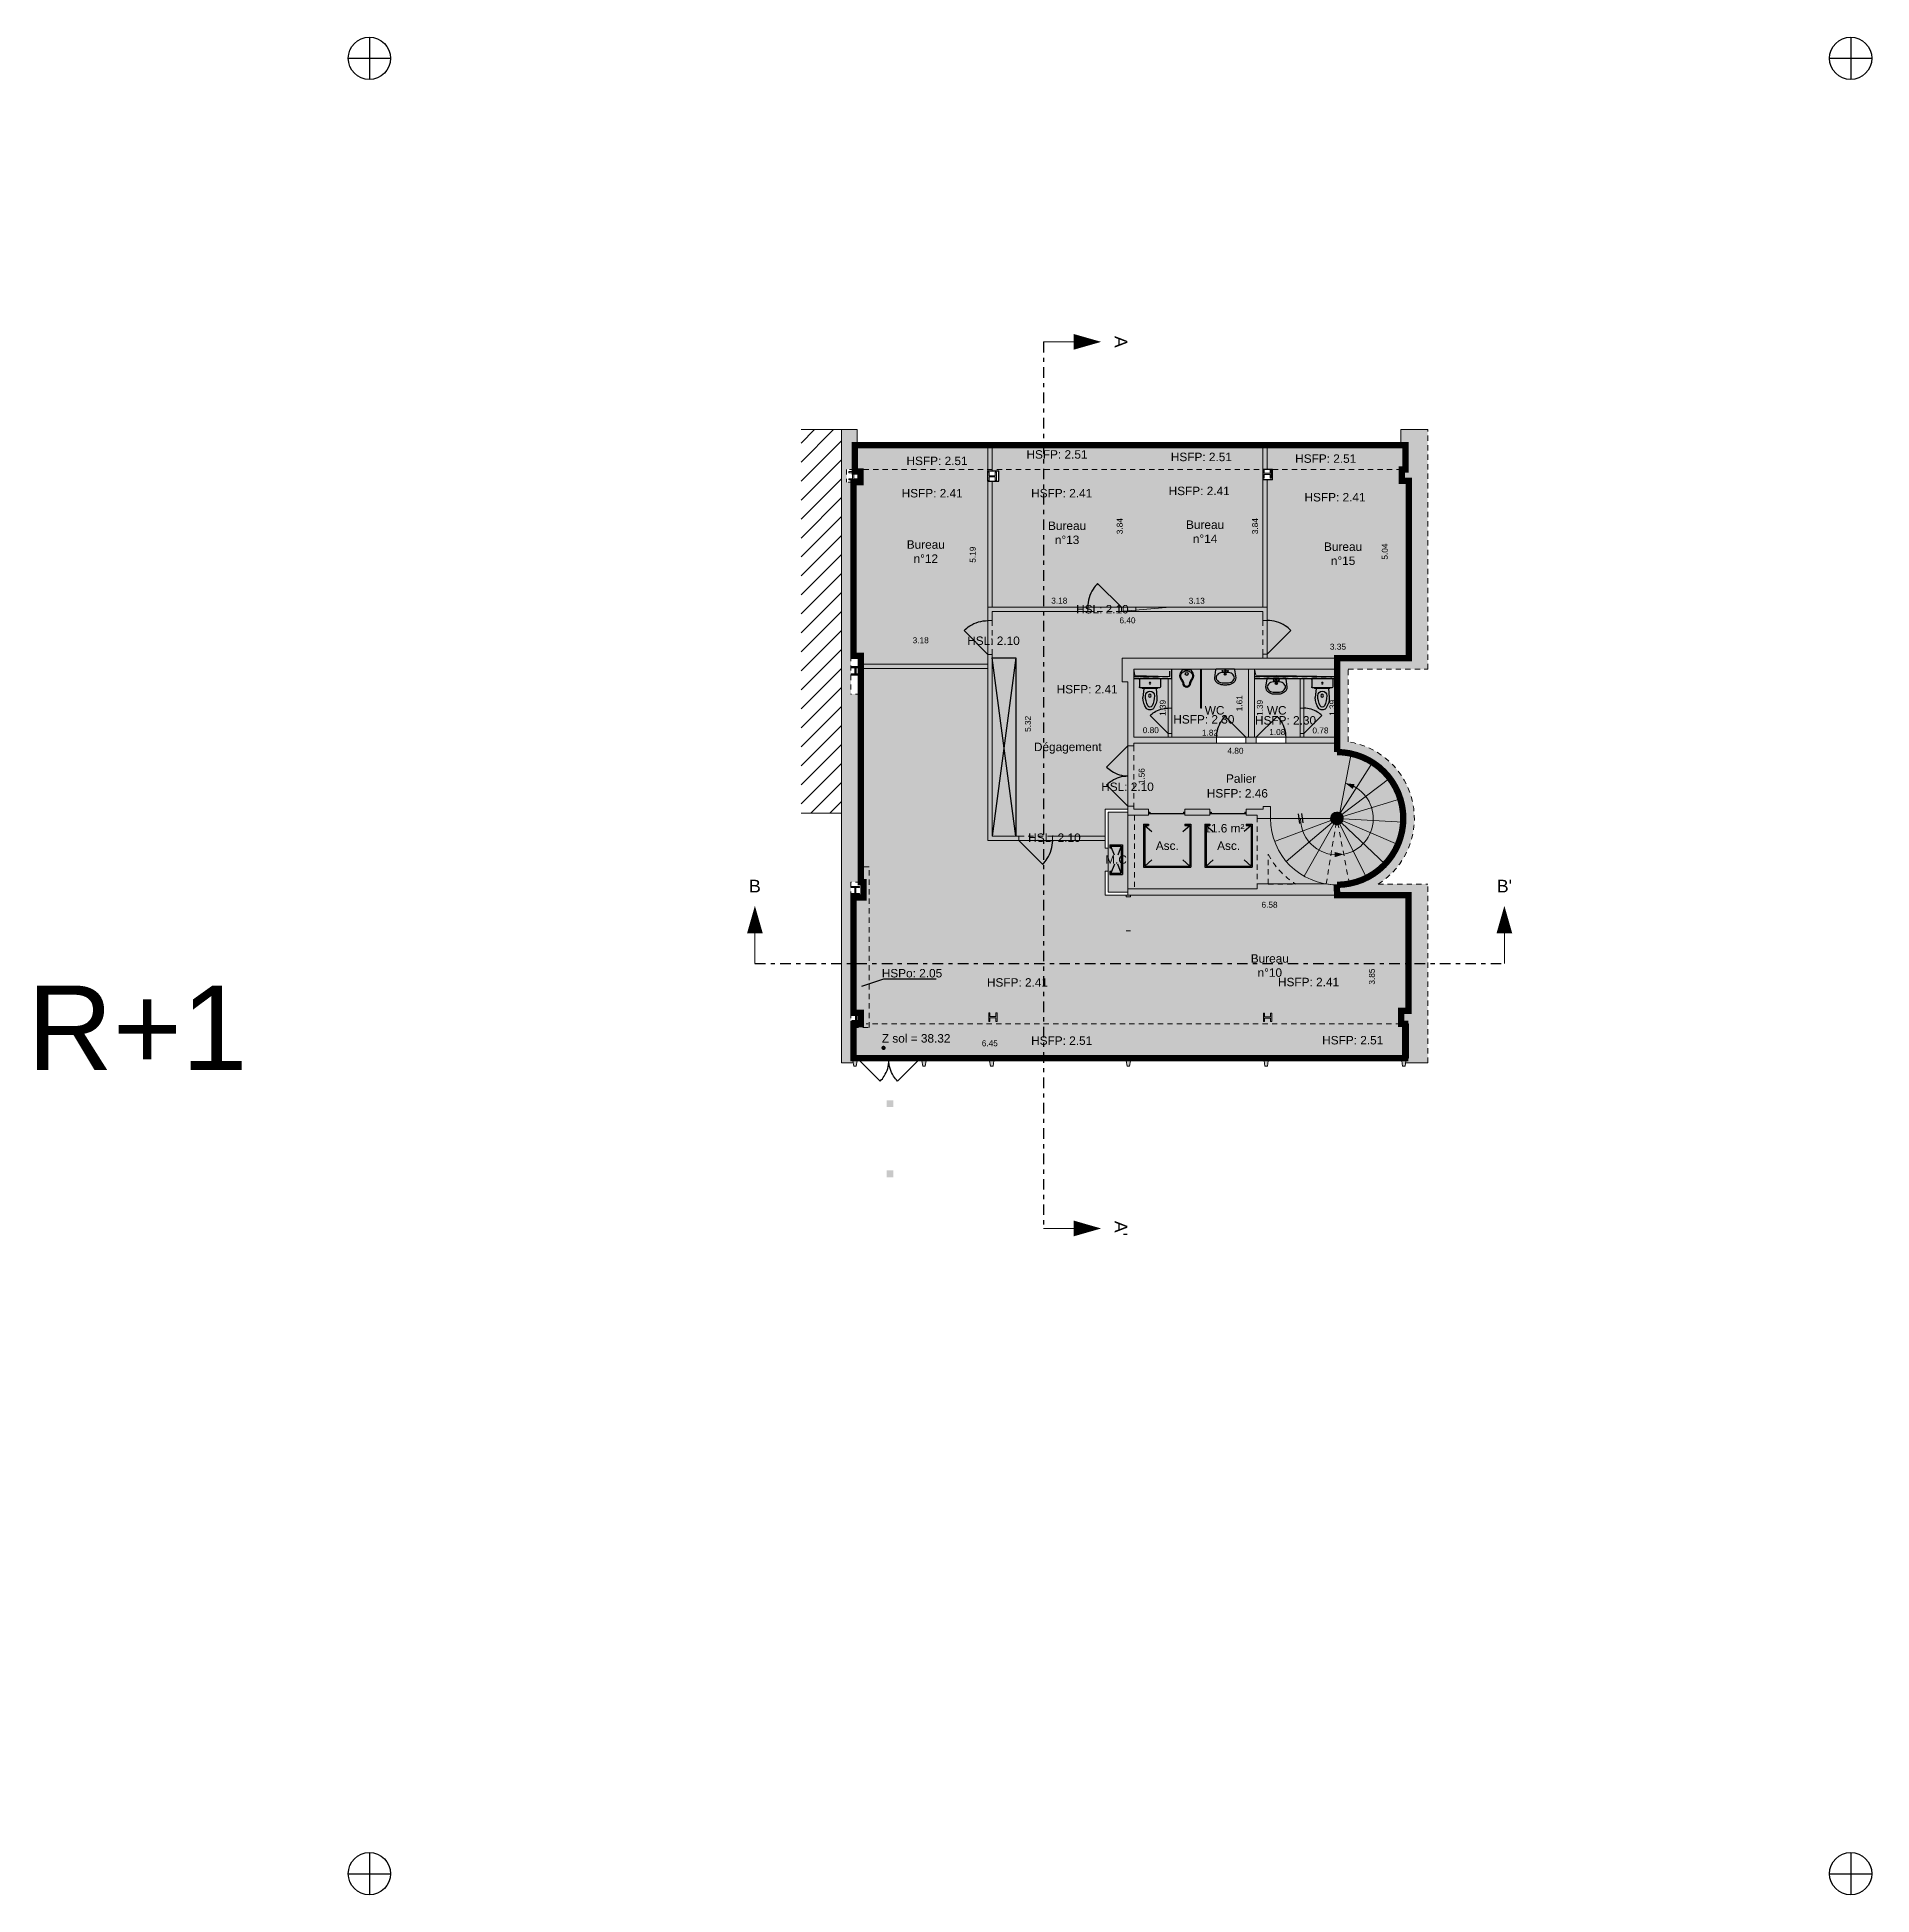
# Model space of a CAD drawing. Header units: metres. Extents: x 96 to 269, y -128 to -61.
# Drawn here: x 96.13 to 139.51, y -104.91 to -60.97 of the extents above.
import ezdxf
from ezdxf.enums import TextEntityAlignment as Align

# ---------------------------------------------------------------- set-up
doc = ezdxf.new("R2010")
doc.units = ezdxf.units.M
doc.header["$PDMODE"] = 3
doc.header["$PDSIZE"] = -2
for name, pattern in [('AXES', [2, 1.25, -0.25, 0.25, -0.25]), ('AXES2', [1.125, 0.75, -0.125, 0.125, -0.125]), ('CACHE2', [0.1875, 0.125, -0.0625]), ('TIRETPT2', [0.5, 0.25, -0.125, 0, -0.125])]:
    doc.linetypes.add(name, pattern=pattern)
doc.layers.get('0').update_dxf_attribs({"linetype": 'CONTINUOUS'})
doc.layers.get('Defpoints').update_dxf_attribs({"linetype": 'CONTINUOUS'})
for name, color, linetype in [('GEX_BAT_calage', 7, 'AXES2'), ('GEX_BAT_cloison', 2, 'CONTINUOUS'), ('GEX_BAT_cloison_vitree', 141, 'CONTINUOUS'), ('GEX_BAT_coffrage', 221, 'CONTINUOUS'), ('GEX_BAT_escalier_rampe', 6, 'CONTINUOUS'), ('GEX_BAT_faux_plafond', 161, 'CACHE2'), ('GEX_BAT_fenetre', 4, 'CONTINUOUS'), ('GEX_BAT_gaine_tremie', 13, 'CONTINUOUS'), ('GEX_BAT_linteau_cloison', 3, 'CACHE2'), ('GEX_BAT_linteau_mur', 6, 'CACHE2'), ('GEX_BAT_mur', 1, 'CONTINUOUS'), ('GEX_BAT_placard', 21, 'CONTINUOUS'), ('GEX_BAT_poutre', 6, 'CACHE2'), ('GEX_BAT_tremie', 252, 'CONTINUOUS'), ('GEX_EDS_sdp_1-SDP', 10, 'AXES'), ('GEX_EDS_sdp_2-tremie_su', 7, 'CONTINUOUS'), ('GEX_EQU_ascenseur', 132, 'CONTINUOUS'), ('GEX_HAB_designation', 7, 'CONTINUOUS'), ('GEX_HAB_sanitaire', 8, 'CONTINUOUS'), ('GEX_MEP_trait_de_coupe', 21, 'TIRETPT2'), ('GEX_MEP_txt_cot_alti', 51, 'CONTINUOUS'), ('GEX_MEP_txt_cot_plani', 30, 'CONTINUOUS'), ('GEX_MEP_txt_design_commun', 3, 'CONTINUOUS'), ('GEX_MEP_txt_designation', 7, 'CONTINUOUS')]:
    doc.layers.add(name, color=color, linetype=linetype)
for name, color, linetype, true_color in [('GEX_EDS_rdv_sanitaires', 7, 'CONTINUOUS', 0x7fffff), ('GEX_EDS_sdp_2-tremie', 7, 'CONTINUOUS', 0xffff7f), ('GEX_EDS_SU_bureau', 7, 'CONTINUOUS', 0xffdf7f), ('GEX_EDS_SU_palier', 7, 'CONTINUOUS', 0xff7fff), ('GEX_EDS_SU_sanitaires', 7, 'CONTINUOUS', 0xb8ffff), ('GEX_EQU_sanitaire', 9, 'CONTINUOUS', 0x808080), ('GEX_MEP_mur_pochage', 7, 'CONTINUOUS', 0x999999), ('GEX_MEP_ouvrant_porte', 9, 'CONTINUOUS', 0x808080)]:
    doc.layers.add(name, color=color, linetype=linetype, true_color=true_color)
doc.styles.add('DÉSIGN-1', font='swissl.ttf', dxfattribs={"height": 0.2})
doc.styles.add('G100TXT-cote', font='swissl.ttf')
doc.styles.add('G100TXT-droit', font='swissl.ttf', dxfattribs={"height": 0.2})
doc.styles.add('G100TXT-italic', font='swissli.ttf')
doc.styles.add('SURF', font='swissl.ttf')
doc.dimstyles.new('G100COT-libre', dxfattribs={"dimtxt": 0.14, "dimasz": 0.18, "dimexe": 0.18, "dimexo": 0.2, "dimgap": 0.09, "dimtad": 0, "dimzin": 0, "dimdsep": 46, "dimtxsty": 'G100TXT-cote', "dimblk1": 'OBLIQUE', "dimblk2": 'OBLIQUE', "dimsah": 1, "dimcen": 0.09, "dimse1": 1, "dimse2": 1, "dimsd1": 1, "dimsd2": 1, "dimclrd": 252, "dimaunit": 2, "dimadec": 3, "dimazin": 0, "dimtfac": 1, "dimtix": 1, "dimtofl": 0, "dimtmove": 0, "dimatfit": 3, "dimldrblk": 'OBLIQUE', "dimfxl": 0.18, "dimtolj": 1, "dimtzin": 0, "dimarcsym": 0})

msp = doc.modelspace()

# ---------------------------------------------------------------- texts
at = {"layer": 'GEX_EDS_sdp_2-tremie_su', "lineweight": 0, "style": 'SURF'}
msp.add_text('11.6 m²', height=0.2, dxfattribs=at).set_placement((124.2033716295102, -79.68153464793738), align=Align.MIDDLE_CENTER)
at = {"layer": 'GEX_HAB_designation', "insert": (98.50224282010434, -84.40277811394895), "char_height": 2, "width": 0.6799728445781736, "attachment_point": 5, "rotation": 4.5889407515235996e-08, "style": 'DÉSIGN-1'}
msp.add_mtext('R+1', dxfattribs=at)
at = {"layer": 'GEX_MEP_trait_de_coupe', "linetype": 'Continuous', "lineweight": 0, "char_height": 0.3, "attachment_point": 5, "rotation": 269.9999999999937, "line_spacing_factor": 1.186636029921682, "style": 'G100TXT-droit'}
for s, insert in [('A', (121.7573906247167, -68.17773023987672)), ("A'", (121.7573906247158, -89.14698638267133))]:
    msp.add_mtext(s, dxfattribs=dict(at, insert=insert))
at = {"layer": 'GEX_MEP_trait_de_coupe', "linetype": 'Continuous', "lineweight": 0, "char_height": 0.3, "attachment_point": 5, "line_spacing_factor": 1.186636029921682, "style": 'G100TXT-droit'}
for s, insert in [('B', (113.1022047419051, -81.04969345045963)), ("B'", (130.8248777219314, -81.04969345045963))]:
    msp.add_mtext(s, dxfattribs=dict(at, insert=insert))
at = {"layer": 'GEX_MEP_txt_cot_alti', "style": 'G100TXT-italic'}
for s, p in [('HSFP: 2.51', (118.1313670622443, -70.99239046340129)), ('HSFP: 2.51', (120.9669030801101, -70.84050395732304)), ('HSFP: 2.51', (124.3812119277735, -70.89971162520159)), ('HSFP: 2.51', (127.3218594324084, -70.93918340378728)), ('HSFP: 2.41', (124.3302475954745, -71.7033920190703)), ('HSFP: 2.41', (118.0159841799119, -71.7575917050408)), ('HSFP: 2.41', (121.0782664372449, -71.7575917050408)), ('HSFP: 2.41', (127.5415789892263, -71.85244115548916)), ('HSL: 2.10', (121.9400098540698, -74.50106262302945)), ('HSL: 2.10', (119.3653660199118, -75.24698259411637)), ('HSFP: 2.41', (121.6812379436666, -76.39342634531211)), ('HSFP: 2.30', (124.440814945366, -77.10655048701886)), ('HSFP: 2.30', (126.3717060372386, -77.12999995315315)), ('HSL: 2.10', (122.5341819955189, -78.70119290768007)), ('HSFP: 2.46', (125.232276292255, -78.85531158130686)), ('HSL: 2.10', (120.8053689087621, -79.90577907813473)), ('HSPo: 2.05', (117.5308230627926, -83.11051752926426)), ('HSFP: 2.41', (120.0330484609451, -83.3284049789194)), ('HSFP: 2.41', (126.9159398518271, -83.31837937622791)), ('HSFP: 2.51', (121.0777610907041, -84.70415412067626)), ('HSFP: 2.51', (127.9606524815862, -84.69412851798478))]:
    msp.add_text(s, height=0.1999999999999999, dxfattribs=at).set_placement(p, align=Align.MIDDLE_RIGHT)
msp.add_text('Z sol = 38.32', height=0.1999999999999999, dxfattribs=at).set_placement((116.1033814393889, -84.65109199340172), align=Align.MIDDLE_LEFT)
at = {"layer": 'GEX_MEP_txt_design_commun', "char_height": 0.2, "width": 1.021995926680233, "attachment_point": 5, "style": 'G100TXT-droit'}
for s, insert in [('M.C', (121.6425197111947, -80.42322888846466)), ('Asc.', (122.853972739711, -80.0954064987539)), ('Asc.', (124.3039727397111, -80.09540649875393))]:
    msp.add_mtext(s, dxfattribs=dict(at, insert=insert))
at = {"layer": 'GEX_MEP_txt_designation', "char_height": 0.2, "width": 0.8201384929125197, "attachment_point": 5, "style": 'G100TXT-droit'}
for s, insert in [('Bureau n°13', (120.4847560976475, -72.69500407912459)), ('Bureau n°14', (123.7476044835282, -72.66893222443012)), ('Bureau n°12', (117.1435946664717, -73.13820846654197)), ('Bureau n°15', (127.0104565751319, -73.19035046169209)), ('WC', (123.972530426043, -76.89419802720926)), ('WC', (125.4405846269162, -76.89419802720933)), ('Dégagement', (120.5001830227204, -77.78815949314752)), ('Palier', (124.5996650910017, -78.50787056490934)), ('Bureau n°10', (125.2780569875611, -82.93001642547323))]:
    msp.add_mtext(s, dxfattribs=dict(at, insert=insert))

# ---------------------------------------------------------------- blocks, each defined once
blk = doc.blocks.new('A$C5614246D')
at = {"layer": 'GEX_BAT_calage', "linetype": 'Continuous'}
for p, q in [((0, 0.5), (0, -0.5)), ((-0.5, 0), (0.5, 0))]:
    blk.add_line(p, q, dxfattribs=at)
blk.add_circle((0, 0), 0.5, dxfattribs=at)
blk = doc.blocks.new('Lav_anc_1v')
at = {"layer": 'GEX_HAB_sanitaire'}
for points in [[(0.2671999807789689, -0.01364011874238713, 0.3714912022124027), (0.2513749701811321, 0), (-0.2513749701811321, 0, 0.3714912022124027), (-0.2671999807789689, -0.01364011874238713), (-0.2999999999992724, -0.2335921396638696, 0.1305202039243793), (-0.2796980951852674, -0.310040270441732, 0.001378107605850219), (-0.2792746499490022, -0.3107765809872944, 0.1066419042165476), (-0.2201854041159095, -0.3758630628221908, 0.08343840775337649), (-0.1423817943559698, -0.4138970895614875, 0.07217341362277754), (-0.04800000000091131, -0.4275921396651938), (0.04800000000068394, -0.4275921396651938, 0.0721734136215435), (0.1423817943541508, -0.4138970895614875, 0.08343840775345376), (0.2201854041140905, -0.3758630628221908, 0.106641904216498), (0.2792746499471832, -0.3107765809877492, 0.1319220404657991), (0.2999999999992724, -0.2335921396638696)], [(0.1287391805835796, -0.09930761011992217, 0.07217341362128663), (0.04800000000068394, -0.08759213966322932), (-0.04800000000068394, -0.08759213966322932, 0.07217341362288392), (-0.1287391805853986, -0.09930761011992217, 0.0834384077533716), (-0.1922497833638772, -0.1303545496102743, 0.1066419042166471), (-0.2377308882805664, -0.1804517384848623, 0.1319220404663179), (-0.2520000000022264, -0.2335921396638696, 0.1319220404661892), (-0.2377308882805664, -0.2867325408428769, 0.1066419042165444), (-0.1922497833638772, -0.3368297297179197, 0.0834384077533782), (-0.1287391805853986, -0.3678766692082718, 0.07217341362182433), (-0.04800000000187765, -0.3795921396645099), (0.04800000000068394, -0.3795921396645099, 0.07217341362126348), (0.1287391805835796, -0.3678766692082718, 0.08343917009734833), (0.1922503085993981, -0.3368293538114813, 0.1066408862363475), (0.2377308882787474, -0.2867325408433317, 0.131922040466341), (0.2520000000004075, -0.2335921396638696, 0.1319220404663902), (0.2377308882787474, -0.1804517384848623, 0.1066419042165821), (0.1922497833620582, -0.1303545496102743, 0.08343840775341206)], [(-0.08498993401315147, -0.04786038884594745, -1), (-0.05879794668055638, -0.04786038884594745, -1)], [(0.0280000000001337, -0.1355921396634585, -1), (-0.0280000000001337, -0.1355921396634585, -1)], [(0.0240000000001146, -0.1355921396634585, -1), (-0.0240000000001146, -0.1355921396634585, -1)], [(-0.02242018649707234, -0.04379606983138729, -1), (0.02242018649707234, -0.04379606983138729, -1)], [(0.05879794668055638, -0.04786038884594745, -1), (0.08498993401315147, -0.04786038884594745, -1)]]:
    blk.add_lwpolyline(points, format="xyb", close=True, dxfattribs=at)
blk = doc.blocks.new('WC_anc')
at = {"layer": 'GEX_HAB_sanitaire'}
for p, q in [((-0.2299999999995634, 0), (0.2299999999995634, 0)), ((-0.25, -0.01999999999998181), (-0.25, -0.2000000000000455)), ((-0.2299999999995634, -0.2200000000000273), (0.2299999999995634, -0.2200000000000273)), ((-0.1800211909576319, -0.2400000000000091), (-0.1800211909576319, -0.2200000000000273)), ((-0.1800211909576319, -0.2400000000000091), (0.1800211909576319, -0.2400000000000091)), ((-0.1455349706211564, -0.2400000000000091), (-0.1655349706215929, -0.4513128155659842)), ((0.1455349706211564, -0.2400000000000091), (0.1655349706215929, -0.4513128155659842)), ((0.1800211909576319, -0.2200000000000273), (0.1800211909576319, -0.2400000000000091)), ((0.25, -0.01999999999998181), (0.25, -0.2000000000000455))]:
    blk.add_line(p, q, dxfattribs=at)
for centre, radius in [((0, -0.4057859205188379), 0.03256487162645499), ((0, -0.1100000000000136), 0.01808360721902258)]:
    blk.add_circle(centre, radius, dxfattribs=at)
for centre, radius, start, end in [((-0.2299999999995634, -0.01999999999998181), 0.02, 90, 180), ((0.2299999999995634, -0.01999999999998181), 0.02, 0, 90), ((-0.2299999999995634, -0.2000000000000455), 0.02, 180, 270), ((0.4098907800525922, -0.4136457472908432), 0.51598738613228, 179.1272028522205, 207.1953121396612), ((0, -0.4057859205188379), 0.1060212552761711, 0, 180), ((-0.4098907800525922, -0.4136457472909569), 0.5159873861322742, 332.8046878603388, 0.8727971477925268), ((0.2299999999995634, -0.2000000000000455), 0.02, 270, 0), ((0.2980036237804597, -0.4449736446969155), 0.4635819383751183, 180.7835056242657, 214.5960937535765), ((0.002048223230303847, -0.6047060774502597), 0.1343332534198252, 230.3853511661666, 269.1263585809832), ((0, -0.6242586016226142), 0.05515311442279596, 207.1953121396019, 332.8046878603388), ((-0.002048223230303847, -0.6047060774502597), 0.1343332534198252, 270.8736414190167, 309.6146488338334), ((-0.2980036237804597, -0.4449736446970292), 0.4635819383751183, 325.4039062464342, 359.2164943749918)]:
    blk.add_arc(centre, radius, start, end, dxfattribs=at)
blk = doc.blocks.new('*D6')
at = {"layer": 'Defpoints', "color": 0, "lineweight": 0}
for p in [(121.9825291952576, -81.2632288883826), (128.5603319047173, -81.26322888838152), (128.5603319047173, -81.49209096283674)]:
    blk.add_point(p, dxfattribs=at)
at = {"layer": 'GEX_MEP_txt_cot_plani', "color": 0, "insert": (125.2714305499874, -81.49209096283674), "char_height": 0.14, "attachment_point": 5, "style": 'G100TXT-cote'}
blk.add_mtext('\\A1;6.58', dxfattribs=at)
blk = doc.blocks.new('_OBLIQUE')
at = {"color": 0, "linetype": 'ByBlock'}
blk.add_line((-0.5, -0.5), (0.5, 0.5), dxfattribs=at)
blk = doc.blocks.new('*D7')
at = {"layer": 'Defpoints', "color": 0, "lineweight": 0}
for p in [(127.692522435558, -81.26322888838331), (128.1583263253294, -81.26322888838331), (128.158326325329, -85.11612328142422)]:
    blk.add_point(p, dxfattribs=at)
at = {"layer": 'GEX_MEP_txt_cot_plani', "color": 0, "insert": (127.692522435558, -83.18967608490375), "char_height": 0.14, "attachment_point": 5, "rotation": 90, "style": 'G100TXT-cote'}
blk.add_mtext('\\A1;3.85', dxfattribs=at)
blk = doc.blocks.new('*D8')
at = {"layer": 'Defpoints', "color": 0, "lineweight": 0}
for p in [(121.8825291952575, -84.76798614696348), (115.43034138878, -84.88855958305815), (121.8825291952575, -84.88855958305815)]:
    blk.add_point(p, dxfattribs=at)
at = {"layer": 'GEX_MEP_txt_cot_plani', "color": 0, "insert": (118.6564352920188, -84.76798614696348), "char_height": 0.14, "attachment_point": 5, "style": 'G100TXT-cote'}
blk.add_mtext('\\A1;6.45', dxfattribs=at)
blk = doc.blocks.new('*D9')
at = {"layer": 'Defpoints', "color": 0, "lineweight": 0}
for p in [(118.7125197111945, -74.45540649863852), (121.8875291952573, -74.29957926222754), (121.8875291952573, -74.45540649863833)]:
    blk.add_point(p, dxfattribs=at)
at = {"layer": 'GEX_MEP_txt_cot_plani', "color": 0, "insert": (120.3000244532259, -74.29957926222754), "char_height": 0.14, "attachment_point": 5, "style": 'G100TXT-cote'}
blk.add_mtext('\\A1;3.18', dxfattribs=at)
blk = doc.blocks.new('*D10')
at = {"layer": 'Defpoints', "color": 0, "lineweight": 0}
for p in [(121.9875291952573, -74.4554064986383), (125.1125291952516, -74.3026304957716), (125.1125291952516, -74.45540649863807)]:
    blk.add_point(p, dxfattribs=at)
at = {"layer": 'GEX_MEP_txt_cot_plani', "color": 0, "insert": (123.5500291952545, -74.3026304957716), "char_height": 0.14, "attachment_point": 5, "style": 'G100TXT-cote'}
blk.add_mtext('\\A1;3.13', dxfattribs=at)
blk = doc.blocks.new('*D11')
at = {"layer": 'Defpoints', "color": 0, "lineweight": 0}
for p in [(124.9298127490618, -70.61822888838509), (125.1125291952518, -70.61822888838509), (125.1125291952516, -74.45540649863807)]:
    blk.add_point(p, dxfattribs=at)
at = {"layer": 'GEX_MEP_txt_cot_plani', "color": 0, "insert": (124.9298127490618, -72.53681769351157), "char_height": 0.14, "attachment_point": 5, "rotation": 90, "style": 'G100TXT-cote'}
blk.add_mtext('\\A1;3.84', dxfattribs=at)
blk = doc.blocks.new('*D12')
at = {"layer": 'Defpoints', "color": 0, "lineweight": 0}
for p in [(121.7296100837045, -70.61822888838532), (121.8875291952575, -70.61822888838532), (121.8875291952573, -74.45540649863833)]:
    blk.add_point(p, dxfattribs=at)
at = {"layer": 'GEX_MEP_txt_cot_plani', "color": 0, "insert": (121.7296100837045, -72.53681769351181), "char_height": 0.14, "attachment_point": 5, "rotation": 90, "style": 'G100TXT-cote'}
blk.add_mtext('\\A1;3.84', dxfattribs=at)
blk = doc.blocks.new('*D13')
at = {"layer": 'Defpoints', "color": 0, "lineweight": 0}
for p in [(128.5675197111944, -75.38847709108175), (125.2125291952516, -75.65822888838508), (128.5675197111944, -75.65822888838517)]:
    blk.add_point(p, dxfattribs=at)
at = {"layer": 'GEX_MEP_txt_cot_plani', "color": 0, "insert": (126.890024453223, -75.38847709108175), "char_height": 0.14, "attachment_point": 5, "style": 'G100TXT-cote'}
blk.add_mtext('\\A1;3.35', dxfattribs=at)
blk = doc.blocks.new('*D14')
at = {"layer": 'Defpoints', "color": 0, "lineweight": 0}
for p in [(127.9970493216463, -70.61822888838485), (128.4850292633313, -70.61822888838485), (128.5675291952572, -75.65822888838485)]:
    blk.add_point(p, dxfattribs=at)
at = {"layer": 'GEX_MEP_txt_cot_plani', "color": 0, "insert": (127.9970493216463, -73.13822888838483), "char_height": 0.14, "attachment_point": 5, "rotation": 90, "style": 'G100TXT-cote'}
blk.add_mtext('\\A1;5.04', dxfattribs=at)
blk = doc.blocks.new('*D15')
at = {"layer": 'Defpoints', "color": 0, "lineweight": 0}
for p in [(115.4325197111946, -75.35293193447092), (118.6125197111944, -75.23645880772301), (118.6125197111944, -75.35293193447092)]:
    blk.add_point(p, dxfattribs=at)
at = {"layer": 'GEX_MEP_txt_cot_plani', "color": 0, "insert": (117.0225197111945, -75.23645880772301), "char_height": 0.14, "attachment_point": 5, "style": 'G100TXT-cote'}
blk.add_mtext('\\A1;3.18', dxfattribs=at)
blk = doc.blocks.new('*D16')
at = {"layer": 'Defpoints', "color": 0, "lineweight": 0}
for p in [(117.926983023336, -70.61822888838557), (118.2540287002741, -70.61822888838557), (117.9269830233363, -75.80402129962619)]:
    blk.add_point(p, dxfattribs=at)
at = {"layer": 'GEX_MEP_txt_cot_plani', "color": 0, "insert": (118.2540287002742, -73.21112509400587), "char_height": 0.14, "attachment_point": 5, "rotation": 90, "style": 'G100TXT-cote'}
blk.add_mtext('\\A1;5.19', dxfattribs=at)
blk = doc.blocks.new('*D17')
at = {"layer": 'Defpoints', "color": 0, "lineweight": 0}
for p in [(118.7125197111945, -74.55540649863853), (125.1125291952517, -74.55540649863809), (125.1125291952517, -74.76636754931677)]:
    blk.add_point(p, dxfattribs=at)
at = {"layer": 'GEX_MEP_txt_cot_plani', "color": 0, "insert": (121.9125244532231, -74.76636754931677), "char_height": 0.14, "attachment_point": 5, "style": 'G100TXT-cote'}
blk.add_mtext('\\A1;6.40', dxfattribs=at)
blk = doc.blocks.new('*D18')
at = {"layer": 'Defpoints', "color": 0, "lineweight": 0}
for p in [(119.4307394154024, -74.55540649863848), (119.5582939218441, -74.55540649863848), (119.4307394154027, -79.87040649863812)]:
    blk.add_point(p, dxfattribs=at)
at = {"layer": 'GEX_MEP_txt_cot_plani', "color": 0, "insert": (119.5582939218441, -77.21290649863828), "char_height": 0.14, "attachment_point": 5, "rotation": 90, "style": 'G100TXT-cote'}
blk.add_mtext('\\A1;5.32', dxfattribs=at)
blk = doc.blocks.new('*D19')
at = {"layer": 'Defpoints', "color": 0, "lineweight": 0}
for p in [(122.0639727397111, -77.53040649872007), (122.8639727397112, -77.36315893793783), (122.8639727397112, -77.53040649872007)]:
    blk.add_point(p, dxfattribs=at)
at = {"layer": 'GEX_MEP_txt_cot_plani', "color": 0, "insert": (122.4639727397112, -77.36315893793783), "char_height": 0.14, "attachment_point": 5, "style": 'G100TXT-cote'}
blk.add_mtext('\\A1;0.80', dxfattribs=at)
blk = doc.blocks.new('*D20')
at = {"layer": 'Defpoints', "color": 0, "lineweight": 0}
for p in [(122.7469524545975, -76.14040649872014), (122.8639727397112, -76.14040649872014), (122.8639727397112, -77.53040649872007)]:
    blk.add_point(p, dxfattribs=at)
at = {"layer": 'GEX_MEP_txt_cot_plani', "color": 0, "insert": (122.7469524545975, -76.83540649872009), "char_height": 0.14, "attachment_point": 5, "rotation": 90, "style": 'G100TXT-cote'}
blk.add_mtext('\\A1;1.39', dxfattribs=at)
blk = doc.blocks.new('*D21')
at = {"layer": 'Defpoints', "color": 0, "lineweight": 0}
for p in [(122.9539727397112, -77.53040649872007), (124.7739727397112, -77.42354422189162), (124.7739727397112, -77.53040649872007)]:
    blk.add_point(p, dxfattribs=at)
at = {"layer": 'GEX_MEP_txt_cot_plani', "color": 0, "insert": (123.8639727397112, -77.42354422189162), "char_height": 0.14, "attachment_point": 5, "style": 'G100TXT-cote'}
blk.add_mtext('\\A1;1.82', dxfattribs=at)
blk = doc.blocks.new('*D22')
at = {"layer": 'Defpoints', "color": 0, "lineweight": 0}
for p in [(124.5609296676606, -75.92040649872017), (124.7739727397112, -75.92040649872017), (124.7739727397112, -77.53040649872007)]:
    blk.add_point(p, dxfattribs=at)
at = {"layer": 'GEX_MEP_txt_cot_plani', "color": 0, "insert": (124.5609296676606, -76.7254064987201), "char_height": 0.14, "attachment_point": 5, "rotation": 90, "style": 'G100TXT-cote'}
blk.add_mtext('\\A1;1.61', dxfattribs=at)
blk = doc.blocks.new('*D23')
at = {"layer": 'Defpoints', "color": 0, "lineweight": 0}
for p in [(124.9139727397112, -77.53040649872013), (125.9939727397112, -77.40709327318443), (125.9939727397112, -77.53040649872013)]:
    blk.add_point(p, dxfattribs=at)
at = {"layer": 'GEX_MEP_txt_cot_plani', "color": 0, "insert": (125.4539727397112, -77.40709327318443), "char_height": 0.14, "attachment_point": 5, "style": 'G100TXT-cote'}
blk.add_mtext('\\A1;1.08', dxfattribs=at)
blk = doc.blocks.new('*D24')
at = {"layer": 'Defpoints', "color": 0, "lineweight": 0}
for p in [(124.9139727397112, -76.14040649872014), (125.0434384945546, -76.14040649872014), (124.9139727397112, -77.53040649872013)]:
    blk.add_point(p, dxfattribs=at)
at = {"layer": 'GEX_MEP_txt_cot_plani', "color": 0, "insert": (125.0434384945546, -76.83540649872012), "char_height": 0.14, "attachment_point": 5, "rotation": 90, "style": 'G100TXT-cote'}
blk.add_mtext('\\A1;1.39', dxfattribs=at)
blk = doc.blocks.new('*D25')
at = {"layer": 'Defpoints', "color": 0, "lineweight": 0}
for p in [(126.0839727397112, -77.53040649872013), (126.8675291952577, -77.37028476827815), (126.8675291952577, -77.53040649872013)]:
    blk.add_point(p, dxfattribs=at)
at = {"layer": 'GEX_MEP_txt_cot_plani', "color": 0, "insert": (126.4757509674845, -77.37028476827815), "char_height": 0.14, "attachment_point": 5, "style": 'G100TXT-cote'}
blk.add_mtext('\\A1;0.78', dxfattribs=at)
blk = doc.blocks.new('*D26')
at = {"layer": 'Defpoints', "color": 0, "lineweight": 0}
for p in [(126.7599400545758, -76.14040649872014), (126.8675291952578, -76.14040649872014), (126.8675291952577, -77.53040649872013)]:
    blk.add_point(p, dxfattribs=at)
at = {"layer": 'GEX_MEP_txt_cot_plani', "color": 0, "insert": (126.7599400545758, -76.83540649872012), "char_height": 0.14, "attachment_point": 5, "rotation": 90, "style": 'G100TXT-cote'}
blk.add_mtext('\\A1;1.39', dxfattribs=at)
blk = doc.blocks.new('*D27')
at = {"layer": 'Defpoints', "color": 0, "lineweight": 0}
for p in [(122.0639727397106, -77.67040649863839), (126.8675291952572, -77.67040649863806), (126.8675291952572, -77.84986738672272)]:
    blk.add_point(p, dxfattribs=at)
at = {"layer": 'GEX_MEP_txt_cot_plani', "color": 0, "insert": (124.4657509674839, -77.84986738672272), "char_height": 0.14, "attachment_point": 5, "style": 'G100TXT-cote'}
blk.add_mtext('\\A1;4.80', dxfattribs=at)
blk = doc.blocks.new('*D28')
at = {"layer": 'Defpoints', "color": 0, "lineweight": 0}
for p in [(122.0639727397106, -77.67040649863839), (122.2483997917736, -77.67040649863839), (122.0639727397105, -79.2304064986383)]:
    blk.add_point(p, dxfattribs=at)
at = {"layer": 'GEX_MEP_txt_cot_plani', "color": 0, "insert": (122.2483997917737, -78.45040649863833), "char_height": 0.14, "attachment_point": 5, "rotation": 90, "style": 'G100TXT-cote'}
blk.add_mtext('\\A1;1.56', dxfattribs=at)
blk = doc.blocks.new('Urinoire')
at = {"layer": 'GEX_HAB_sanitaire'}
for points in [[(-0.1000000000017849, 0), (0.1000000000018417, 0, 0.1962643846527368), (0.1142860938582544, -0.03499309800918127, -0.3815925434227682), (0.1241131427738082, -0.2479442714907236, 0.1418830566987657), (0.08067353369881403, -0.3503808264986219, -0.887385921762725), (-0.08067353370313413, -0.3503808264958934, 0.1418830567103987), (-0.1241131427781283, -0.2479442714902689, -0.3815925434166694), (-0.1142860938620061, -0.03499309800918127, 0.1962643845374587), (-0.1000000000017849, 0)], [(-5.496758603840135e-10, -0.03000000000020009, -0.08348632025961976), (0.05465599280216793, -0.03919011033121933, -0.09095970986162738), (0.098994949244684, -0.06425953959569597, -0.1040039614469464), (0.1297697984988417, -0.1033027007856617, -0.1155749649677367), (0.1399999999918009, -0.1469693845683651, -0.172419109596774), (0.1085989999261301, -0.2353224106245762, 0.1418830566983598), (0.06081543423863423, -0.348002615853602, -0.8873859217541105), (-0.06081543309880999, -0.3480026254046606, 0.1418830566987895), (-0.1085990042269032, -0.2353224053440499, -0.1724191032057591), (-0.1400000013003364, -0.1469693844087487, -0.1155749648754758), (-0.1297697997218847, -0.103302700567383, -0.1040039614498406), (-0.09899495040224338, -0.06425953942925844, -0.09095970987350682), (-0.05465599391789056, -0.03919011023936037, -0.0834863200542586), (-6.90761225996539e-10, -0.03000000000020009)]]:
    blk.add_lwpolyline(points, format="xyb", close=True, dxfattribs=at)
blk.add_circle((-3.410605131648481e-13, -0.1026313648831092), 0.03466757653131936, dxfattribs=at)

# ---------------------------------------------------------------- dimensions: what is measured, and where the dimension line sits
at = {"layer": 'GEX_MEP_txt_cot_plani'}
for base, p1, p2, picture, middle in [((118.2540287002741, -70.61822888838557), (117.9269830233363, -75.80402129962619), (117.926983023336, -70.61822888838557), '*D16', (118.2540287002742, -73.21112509400587)), ((121.7296100837045, -70.61822888838532), (121.8875291952573, -74.45540649863833), (121.8875291952575, -70.61822888838532), '*D12', (121.7296100837045, -72.53681769351181)), ((124.9298127490618, -70.61822888838509), (125.1125291952516, -74.45540649863807), (125.1125291952518, -70.61822888838509), '*D11', (124.9298127490618, -72.53681769351157)), ((127.9970493216463, -70.61822888838485), (128.5675291952572, -75.65822888838485), (128.4850292633313, -70.61822888838485), '*D14', (127.9970493216463, -73.13822888838483)), ((119.5582939218441, -74.55540649863848), (119.4307394154027, -79.87040649863812), (119.4307394154024, -74.55540649863848), '*D18', (119.5582939218441, -77.21290649863828)), ((124.5609296676606, -75.92040649872017), (124.7739727397112, -77.53040649872007), (124.7739727397112, -75.92040649872017), '*D22', (124.5609296676606, -76.7254064987201)), ((122.7469524545975, -76.14040649872014), (122.8639727397112, -77.53040649872007), (122.8639727397112, -76.14040649872014), '*D20', (122.7469524545975, -76.83540649872009)), ((125.0434384945546, -76.14040649872014), (124.9139727397112, -77.53040649872013), (124.9139727397112, -76.14040649872014), '*D24', (125.0434384945546, -76.83540649872012)), ((126.7599400545758, -76.14040649872014), (126.8675291952577, -77.53040649872013), (126.8675291952578, -76.14040649872014), '*D26', (126.7599400545758, -76.83540649872012)), ((122.2483997917736, -77.67040649863839), (122.0639727397105, -79.2304064986383), (122.0639727397106, -77.67040649863839), '*D28', (122.2483997917737, -78.45040649863833)), ((127.692522435558, -81.26322888838331), (128.158326325329, -85.11612328142422), (128.1583263253294, -81.26322888838331), '*D7', (127.692522435558, -83.18967608490375))]:
    dim = msp.add_linear_dim(base=base, p1=p1, p2=p2, angle=90, dimstyle='G100COT-libre', dxfattribs=at)
    dim.commit()
    dim.dimension.update_dxf_attribs({"geometry": picture, "text_midpoint": middle})
for base, p1, p2, picture, middle in [((121.8875291952573, -74.29957926222754), (118.7125197111945, -74.45540649863852), (121.8875291952573, -74.45540649863833), '*D9', (120.3000244532259, -74.29957926222754)), ((125.1125291952516, -74.3026304957716), (121.9875291952573, -74.4554064986383), (125.1125291952516, -74.45540649863807), '*D10', (123.5500291952545, -74.3026304957716)), ((125.1125291952517, -74.76636754931677), (118.7125197111945, -74.55540649863853), (125.1125291952517, -74.55540649863809), '*D17', (121.9125244532231, -74.76636754931677)), ((118.6125197111944, -75.23645880772301), (115.4325197111946, -75.35293193447092), (118.6125197111944, -75.35293193447092), '*D15', (117.0225197111945, -75.23645880772301)), ((128.5675197111944, -75.38847709108175), (125.2125291952516, -75.65822888838508), (128.5675197111944, -75.65822888838517), '*D13', (126.890024453223, -75.38847709108175)), ((122.8639727397112, -77.36315893793783), (122.0639727397111, -77.53040649872007), (122.8639727397112, -77.53040649872007), '*D19', (122.4639727397112, -77.36315893793783)), ((125.9939727397112, -77.40709327318443), (124.9139727397112, -77.53040649872013), (125.9939727397112, -77.53040649872013), '*D23', (125.4539727397112, -77.40709327318443)), ((126.8675291952577, -77.37028476827815), (126.0839727397112, -77.53040649872013), (126.8675291952577, -77.53040649872013), '*D25', (126.4757509674845, -77.37028476827815)), ((126.8675291952572, -77.84986738672272), (122.0639727397106, -77.67040649863839), (126.8675291952572, -77.67040649863806), '*D27', (124.4657509674839, -77.84986738672272)), ((124.7739727397112, -77.42354422189162), (122.9539727397112, -77.53040649872007), (124.7739727397112, -77.53040649872007), '*D21', (123.8639727397112, -77.42354422189162)), ((128.5603319047173, -81.49209096283674), (121.9825291952576, -81.2632288883826), (128.5603319047173, -81.26322888838152), '*D6', (125.2714305499874, -81.49209096283674)), ((121.8825291952575, -84.76798614696348), (115.43034138878, -84.88855958305815), (121.8825291952575, -84.88855958305815), '*D8', (118.6564352920188, -84.76798614696348))]:
    dim = msp.add_linear_dim(base=base, p1=p1, p2=p2, dimstyle='G100COT-libre', dxfattribs=at)
    dim.commit()
    dim.dimension.update_dxf_attribs({"geometry": picture, "text_midpoint": middle})

# ---------------------------------------------------------------- hatches: boundary and pattern name
at = {"layer": 'GEX_EDS_rdv_sanitaires', "lineweight": 0}
h = msp.add_hatch(color=256, dxfattribs=at)
h.dxf.hatch_style = 1
h.paths.add_polyline_path([(126.8675291952572, -75.9204064986385), (122.0639727397106, -75.9204064986385), (122.0639727397106, -77.53040649863838), (126.8675291952572, -77.53040649863838)])
at = {"layer": 'GEX_EDS_sdp_2-tremie', "lineweight": 0}
h = msp.add_hatch(color=256, dxfattribs=at)
edge = h.paths.add_edge_path()
edge.add_arc((126.8639727397104, -79.4501321546621), 1.569999999999995, -99.29660184120502, 77.6261611698481, ccw=False)
edge.add_line((126.6103466323148, -80.99951067447168), (124.9775291952574, -80.99951067447167))
edge.add_line((124.9775291952574, -80.99951067447167), (124.9775291952574, -81.11322888838264))
edge.add_line((124.9775291952574, -81.11322888838264), (121.9239727397108, -81.11322888838264))
edge.add_line((121.9239727397108, -81.11322888838264), (121.9239727397108, -81.19322888846428))
edge.add_line((121.9239727397108, -81.19322888846428), (121.4525291952572, -81.19322888846433))
edge.add_line((121.4525291952572, -81.19322888846433), (121.4525291952574, -79.30040649872005))
edge.add_line((121.4525291952574, -79.30040649872005), (121.9239727397107, -79.30040649871997))
edge.add_line((121.9239727397107, -79.30040649871997), (121.9239727397107, -79.37040649871987))
edge.add_line((121.9239727397107, -79.37040649871987), (122.4075291952574, -79.37040649863825))
edge.add_line((122.4075291952574, -79.37040649863825), (122.4075291952574, -79.3304064986383))
edge.add_line((122.4075291952574, -79.3304064986383), (123.2675291952573, -79.33040649863825))
edge.add_line((123.2675291952573, -79.33040649863825), (123.2675291952573, -79.37040649863826))
edge.add_line((123.2675291952573, -79.37040649863826), (123.8575291952573, -79.3704064986382))
edge.add_line((123.8575291952573, -79.3704064986382), (123.8575291952573, -79.33040649863821))
edge.add_line((123.8575291952573, -79.33040649863821), (124.7175291952574, -79.33040649863813))
edge.add_line((124.7175291952574, -79.33040649863813), (124.7175291952574, -79.37040649863816))
edge.add_line((124.7175291952574, -79.37040649863816), (124.9775291952574, -79.37040649863808))
edge.add_line((124.9775291952574, -79.37040649863808), (124.9775291952574, -79.44983358633819))
edge.add_line((124.9775291952574, -79.44983358633819), (126.7139727415892, -79.4501084140905))
edge.add_arc((126.8639727397105, -79.45013215466209), 0.1500000000000039, 179.9909317695924, 423.4199608873015)
edge.add_line((126.9310898725636, -79.31598562851406), (127.2004070312244, -77.91660290241632))
at = {"layer": 'GEX_EDS_SU_bureau', "lineweight": 0}
h = msp.add_hatch(color=256, dxfattribs=at)
h.paths.add_polyline_path([(128.5675291952574, -71.46242369065052), (128.3975291952574, -71.46242369065054), (128.3975291952573, -71.19822888838515), (128.4850292633313, -71.19822888838513), (128.4850292633313, -70.61822888838486), (115.4625279583747, -70.61822888838573), (115.4625279583746, -71.24402129962621), (115.6025279583746, -71.24402129962621), (115.6025279583746, -71.49402129962621), (115.4325291952572, -71.4940212996263), (115.4325291952575, -75.60402129962623), (115.6075291952573, -75.60402129962621), (115.6075291952573, -76.50830089167971), (115.6075291952572, -80.95612328142417), (115.6703413887801, -80.95612328142418), (115.6703413887801, -81.31612328142415), (115.4303413887801, -81.31612328142415), (115.4303413887799, -84.04612328142416), (115.6075291952572, -84.04612328142417), (115.6075291952572, -84.3161232814241), (115.43034138878, -84.31612328142404), (115.4203413887801, -85.11612328142401), (128.4803319047172, -85.11612328142422), (128.480331904717, -84.30612328142435), (128.3803319047172, -84.30612328142436), (128.3803319047173, -84.00322888838285), (128.5603319047177, -84.00322888838282), (128.56034138878, -81.26322888838337), (121.382529195257, -81.26322888838264), (121.3825291952571, -80.7004064986386), (121.4525291952571, -80.7004064986386), (121.4525291952571, -80.1504064986384), (121.3825291952571, -80.1504064986384), (121.3825291952571, -79.97040649863845), (118.6125197111939, -79.97040649863801), (118.6125197111945, -74.45540649863852), (125.2125291952516, -74.45540649863882), (125.2125291952516, -75.65822888838522), (128.5675197111944, -75.65822888838517)])
h.paths.add_polyline_path([(118.8725197111946, -71.23040649863853), (118.6125197111946, -71.23040649863853), (118.6125197111946, -71.47040649863855), (118.8725197111946, -71.47040649863855)], flags=16)
h.paths.add_polyline_path([(125.3425291952518, -71.19540649863819), (125.1125291952518, -71.19540649863819), (125.1125291952518, -71.44242369065051), (125.3425291952518, -71.44242369065051)], flags=16)
h.paths.add_polyline_path([(125.32534138878, -84.05540649863859), (125.2953413887801, -84.05540649863859), (125.2953413887801, -84.14040649863861), (125.1553413887801, -84.14040649863861), (125.1553413887801, -84.05540649863859), (125.1253413887801, -84.0554064986386), (125.1253413887801, -84.2554064986386), (125.1553413887801, -84.25540649863859), (125.1553413887801, -84.17040649863861), (125.2953413887801, -84.17040649863861), (125.2953413887801, -84.25540649863859), (125.3253413887801, -84.25540649863859)], flags=16)
h.paths.add_polyline_path([(118.8303413887722, -84.05040649910454), (118.8003413887722, -84.05040649910443), (118.8003413887722, -84.13540649863846), (118.6603413887722, -84.13540649863846), (118.6603413887722, -84.05040649910448), (118.6303413887721, -84.05040649910443), (118.6303413887742, -84.25040649910441), (118.6603413887743, -84.25040649863841), (118.6603413887722, -84.16540649910453), (118.8003413887742, -84.16540649910444), (118.8003413887743, -84.25040649910447), (118.8303413887743, -84.25040649910441)], flags=16)
msp.add_hatch(color=256, dxfattribs=at).paths.add_polyline_path([(121.7875291952573, -75.6582288883853), (125.2125291952516, -75.65822888838522), (125.2125291952516, -74.45540649863882), (118.6125197111945, -74.45540649863852), (118.6125197111939, -79.97040649863801), (121.3825291952571, -79.97040649863845), (121.382529195257, -79.23040649863847), (121.9239727397105, -79.23040649863849), (121.9239727397105, -76.21540649865454), (121.7875291952573, -76.21540649865454)], flags=17)
at = {"layer": 'GEX_EDS_SU_palier', "lineweight": 0}
h = msp.add_hatch(color=256, dxfattribs=at)
edge = h.paths.add_edge_path()
edge.add_line((122.0639727397106, -77.67040649863839), (122.0639727397106, -77.73040649863844))
edge.add_line((122.0639727397106, -77.73040649863844), (121.9239727397104, -77.73040649863856))
edge.add_line((121.9239727397104, -77.73040649863856), (121.9239727397106, -79.16040649863845))
edge.add_line((121.9239727397106, -79.16040649863845), (122.0639727397106, -79.16040649863845))
edge.add_line((122.0639727397106, -79.16040649863845), (122.0639727397105, -79.2304064986383))
edge.add_line((122.0639727397105, -79.2304064986383), (122.4075291952573, -79.23040649863829))
edge.add_line((122.4075291952573, -79.23040649863829), (122.4075291952573, -79.3004064986383))
edge.add_line((122.4075291952573, -79.3004064986383), (122.4375291952574, -79.30040649863831))
edge.add_line((122.4375291952574, -79.30040649863831), (122.4375291952574, -79.3304064986383))
edge.add_line((122.4375291952574, -79.3304064986383), (123.2375291952573, -79.33040649863825))
edge.add_line((123.2375291952573, -79.33040649863825), (123.2375291952573, -79.30040649863825))
edge.add_line((123.2375291952573, -79.30040649863825), (123.2675291952573, -79.30040649863827))
edge.add_line((123.2675291952573, -79.30040649863827), (123.2675291952573, -79.23040649863825))
edge.add_line((123.2675291952573, -79.23040649863825), (123.8575291952573, -79.23040649863822))
edge.add_line((123.8575291952573, -79.23040649863822), (123.8575291952573, -79.30040649863821))
edge.add_line((123.8575291952573, -79.30040649863821), (123.8875291952573, -79.30040649863813))
edge.add_line((123.8875291952573, -79.30040649863813), (123.8875291952573, -79.33040649863821))
edge.add_line((123.8875291952573, -79.33040649863821), (124.6875291952574, -79.33040649863813))
edge.add_line((124.6875291952574, -79.33040649863813), (124.6875291952574, -79.30040649863815))
edge.add_line((124.6875291952574, -79.30040649863815), (124.7175291952573, -79.30040649863804))
edge.add_line((124.7175291952573, -79.30040649863804), (124.7175291952573, -79.23040649863813))
edge.add_line((124.7175291952573, -79.23040649863813), (125.1239727397105, -79.2304064986381))
edge.add_line((125.1239727397105, -79.2304064986381), (125.1239727397105, -79.17040649863813))
edge.add_line((125.1239727397105, -79.17040649863813), (125.2939727397105, -79.17040649863813))
edge.add_line((125.2939727397105, -79.17040649863813), (125.2939727397105, -79.45013215466196))
edge.add_line((125.2939727397105, -79.45013215466196), (126.7139727397105, -79.45013215466209))
edge.add_arc((126.8639727397105, -79.45013215466209), 0.1500000000000057, 63.41996088730161, 180, ccw=False)
edge.add_line((126.9310898725636, -79.31598562851406), (127.2004070312244, -77.9166029024163))
edge.add_arc((126.8639727397107, -79.45013215466048), 1.56999999999838, 77.62616116984319, 89.87021014833444)
edge.add_line((126.8675291952572, -77.8801361828125), (126.8675291952572, -77.67040649863806))
edge.add_line((126.8675291952572, -77.67040649863806), (122.0639727397106, -77.67040649863839))
at = {"layer": 'GEX_EDS_SU_sanitaires', "lineweight": 0}
for points in [[(122.9639727397107, -75.9204064986385), (123.6439727397107, -75.92040649863844), (123.6439727397114, -76.84040649863852), (123.6639727397107, -76.8404064986385), (123.6639727397106, -75.92040649863844), (124.7739727397112, -75.92040649872017), (124.7739727397113, -77.53040649863843), (122.9639727397107, -77.530406498639)], [(122.0639727397106, -76.14040649863838), (122.8739727397107, -76.14040649863838), (122.8739727397107, -77.5304064986384), (122.0639727397106, -77.5304064986384)], [(124.9139727397112, -76.14040649872014), (125.9939727397107, -76.14040649872014), (125.9939727397107, -77.53040649863844), (124.9139727397112, -77.53040649863844)], [(126.0839727397107, -77.53040649863841), (126.8675291952578, -77.53040649863841), (126.8675291952578, -76.14040649872014), (126.0839727397107, -76.14040649872014)]]:
    msp.add_hatch(color=256, dxfattribs=at).paths.add_polyline_path(points)
at = {"layer": 'GEX_MEP_mur_pochage', "lineweight": 0}
h = msp.add_hatch(dxfattribs=at)
h.set_pattern_fill('ANSI31', color=256, scale=0.1)
h.set_pattern_definition([(45, (-1.691091711109038e-12, -188.8082646117023), (-0.2245064030267288, 0.2245064030267289), [])])
h.paths.add_polyline_path([(115.1492630912333, -70.2529357373112), (114.194900485753, -70.2529357373112), (114.194900485753, -79.32238832974356), (115.1492630912333, -79.32238832974362)])
h = msp.add_hatch(color=256, dxfattribs=at)
h.dxf.hatch_style = 1
h.paths.add_polyline_path([(115.3724122835241, -75.60402129962621), (115.4325197111946, -75.60402129962623), (115.4325197111948, -71.4940212996263), (115.2695471379865, -71.4940212996263), (115.2695471379865, -71.19402129962629), (115.4625279583747, -71.19402129962627), (115.4625279583747, -70.61822888838573), (115.5218484754971, -70.61822888838572), (115.5218484754972, -70.25293573731113), (115.1492630912333, -70.25293573731116), (115.1492630912333, -85.23238832974364), (115.4281701008773, -85.23238832974359), (115.4203413887801, -85.1815017011113), (115.4203413887801, -85.11612328142401), (115.4303413887801, -85.11612328142401), (115.43034138878, -84.31612328142408), (115.3705778677099, -84.31612328142413), (115.3705778677099, -84.0461232814242), (115.43034138878, -84.04612328142416), (115.4303413887801, -81.31612328142413), (115.37057786771, -81.31612328142418), (115.37057786771, -80.95612328142417), (115.6075291952572, -80.95612328142417), (115.6075291952573, -76.5083008916797), (115.3724122835242, -76.50830089167967)])
h = msp.add_hatch(color=256, dxfattribs=at)
h.dxf.hatch_style = 1
h.paths.add_polyline_path([(129.0136748140202, -70.2529357373112), (128.3779277907005, -70.2529357373112), (128.3779277907005, -70.61822888838486), (128.4850292633313, -70.61822888838486), (128.4850292633313, -71.19822888838513), (128.3975291952574, -71.19822888838515), (128.3975291952574, -71.46242369065054), (128.5675291952574, -71.46242369065052), (128.5675291952572, -75.65822888838485), (121.7875291952573, -75.6582288883853), (121.7875291952572, -76.21540649865454), (121.9239727397106, -76.21540649865454), (121.9239727397106, -77.73040649863847), (122.0639727397106, -77.73040649863844), (122.0639727397106, -77.67040649863839), (124.0139727397106, -77.67040649863841), (124.0139727397106, -77.53040649863841), (122.0639727397106, -77.53040649863838), (122.0639727397106, -75.9204064986385), (124.7739727397107, -75.9204064986385), (124.7739727397107, -77.53040649863843), (124.7139727397106, -77.53040649863841), (124.7139727397106, -77.67040649863841), (124.9539727397106, -77.67040649863843), (124.9539727397106, -77.53040649863843), (124.9139727397107, -77.53040649863843), (124.9139727397107, -75.9204064986385), (126.8675291952572, -75.92040649863851), (126.8675291952572, -77.53040649863844), (125.6539727397106, -77.53040649863844), (125.6539727397106, -77.67040649863844), (126.8675291952572, -77.67040649863846), (126.8675291952572, -77.8801361828125, -2.410351800652942), (125.2939727397105, -79.45013215466193), (125.2939727397105, -79.17040649863813), (125.1239727397105, -79.17040649863813), (125.1239727397105, -79.2304064986381), (124.7175291952573, -79.23040649863813), (124.7175291952574, -79.37040649863816), (124.9775291952574, -79.37040649863808), (124.9775291952574, -81.11322888838264), (122.077529195257, -81.11322888838264), (122.0775291952574, -79.37040649863829), (122.4075291952574, -79.37040649863829), (122.4075291952574, -79.23040649863829), (122.0639727397105, -79.2304064986383), (122.0639727397106, -79.16040649863845), (121.9239727397105, -79.16040649863845), (121.9239727397105, -81.2632288883826), (128.5603319047173, -81.26322888838337), (128.5603319047177, -84.0032288883829), (128.3803319047172, -84.00322888838285), (128.3803319047172, -84.30612328142436), (128.56034138878, -84.30612328142433), (128.56034138878, -85.11612328142556), (128.4964258079556, -85.11612328142556), (128.4964258079556, -85.18150170111286), (128.4885970958586, -85.23238832974363), (129.0136748140202, -85.2323883297437), (129.0136748140202, -81.00105127812988), (127.839433998796, -81.00105127812975, 0.696912166845738), (127.1297068055108, -77.63732764181809), (127.1297068055108, -75.92040649863849), (129.0136748140202, -75.9204064986385)])
h.paths.add_polyline_path([(125.2397068055109, -80.29785555914795, 0.1328569465776412), (125.8885114806247, -81.00105127812952), (125.239706805511, -81.00105127812947)], flags=16)
h = msp.add_hatch(color=256, dxfattribs=at)
h.dxf.hatch_style = 1
h.paths.add_polyline_path([(125.3125291952518, -71.19822888893162), (125.2825291952518, -71.19822888893165), (125.2825291952518, -71.2832288889316), (125.1425291952519, -71.2832288889317), (125.1425291952519, -71.19822888893161), (125.1125291952517, -71.19822888893161), (125.1125291952519, -71.39822888893156), (125.1425291952519, -71.3982288889315), (125.1425291952519, -71.31322888893163), (125.2825291952518, -71.31322888893155), (125.2825291952518, -71.39822888893156), (125.3125291952518, -71.39822888893156)])
h.paths.add_polyline_path([(118.8125197111942, -71.25822888846415), (118.7825197111946, -71.25822888846415), (118.7825197111946, -71.34322888846418), (118.6425197111946, -71.34322888846413), (118.6425197111948, -71.25822888846415), (118.6125197111945, -71.25822888846416), (118.6125197111946, -71.45822888846413), (118.6425197111946, -71.45822888846413), (118.6425197111946, -71.3732288884641), (118.7825197111946, -71.3732288884641), (118.7825197111946, -71.45822888846413), (118.8125197111946, -71.45822888846408)])
h = msp.add_hatch(color=256, dxfattribs=at)
h.dxf.hatch_style = 1
h.paths.add_polyline_path([(115.5793636110714, -75.85837104432618), (115.3793636110714, -75.85837104432623), (115.3793636110714, -75.88837104432632), (115.4643636110714, -75.88837104432632), (115.4643636110714, -76.02837104432628), (115.3793636110715, -76.02837104432625), (115.3793636110714, -76.05837104432645), (115.5793636110714, -76.05837104432628), (115.5793636110714, -76.02837104432622), (115.4943636110714, -76.02837104432625), (115.4943636110714, -75.88837104432632), (115.5793636110714, -75.88837104432626)])
h = msp.add_hatch(color=256, dxfattribs=at)
h.dxf.hatch_style = 1
h.paths.add_polyline_path([(123.8575291952573, -79.23040649863822), (123.2675291952573, -79.23040649863825), (123.2675291952573, -79.37040649863826), (123.8575291952573, -79.37040649863823)])
msp.add_hatch(color=256, dxfattribs=at).paths.add_polyline_path([(126.7139727397105, -79.45013215466209, 1), (127.0139727397105, -79.45013215466209, 1)])
h = msp.add_hatch(color=256, dxfattribs=at)
h.dxf.hatch_style = 1
h.paths.add_polyline_path([(115.5775291952572, -81.0561232814242), (115.3775291952573, -81.05612328142426), (115.3775291952573, -81.08612328142435), (115.4625291952572, -81.08612328142435), (115.4625291952573, -81.22612328142431), (115.3775291952573, -81.22612328142428), (115.3775291952573, -81.25612328142448), (115.5775291952572, -81.25612328142431), (115.5775291952573, -81.22612328142425), (115.4925291952573, -81.22612328142428), (115.4925291952573, -81.08612328142435), (115.5775291952572, -81.08612328142429)])
h = msp.add_hatch(color=256, dxfattribs=at)
h.dxf.hatch_style = 1
h.paths.add_polyline_path([(115.5975291952572, -84.05612328142409), (115.3975291952572, -84.05612328142415), (115.3975291952572, -84.08612328142424), (115.4825291952572, -84.08612328142424), (115.4825291952572, -84.2261232814242), (115.3975291952572, -84.22612328142417), (115.3975291952572, -84.25612328142437), (115.5975291952572, -84.2561232814242), (115.5975291952572, -84.22612328142414), (115.5125291952572, -84.22612328142417), (115.5125291952572, -84.08612328142424), (115.5975291952572, -84.08612328142418)])
h = msp.add_hatch(color=256, dxfattribs=at)
h.dxf.hatch_style = 1
h.paths.add_polyline_path([(118.8303413887722, -84.05040649910454), (118.8003413887722, -84.05040649910443), (118.8003413887722, -84.13540649863846), (118.6603413887722, -84.13540649863846), (118.6603413887722, -84.05040649910448), (118.6303413887721, -84.05040649910443), (118.6303413887742, -84.25040649910441), (118.6603413887743, -84.25040649863841), (118.6603413887722, -84.16540649910453), (118.8003413887742, -84.16540649910444), (118.8003413887743, -84.25040649910447), (118.8303413887743, -84.25040649910441)])
h.paths.add_polyline_path([(125.1553413887801, -84.17040649863861), (125.2953413887801, -84.17040649863861), (125.2953413887801, -84.25540649863859), (125.3253413887801, -84.25540649863859), (125.32534138878, -84.05540649863859), (125.2953413887801, -84.05540649863859), (125.2953413887801, -84.14040649863861), (125.1553413887801, -84.14040649863861), (125.1553413887801, -84.05540649863859), (125.1253413887801, -84.0554064986386), (125.1253413887801, -84.2554064986386), (125.1553413887801, -84.25540649863859)])
h = msp.add_hatch(color=256, dxfattribs=at)
h.dxf.hatch_style = 1
h.paths.add_polyline_path([(128.4964258079556, -85.11612328142556), (128.3964258079556, -85.11612328142556), (128.3964258079557, -85.18150170111292), (128.4164258079556, -85.31150170111286), (128.4764258079556, -85.31150170111283), (128.4964258079556, -85.18150170111286)])
h.paths.add_polyline_path([(125.2425291952571, -85.18150170111164), (125.2425291952572, -85.11612328142424), (125.1425291952572, -85.11612328142427), (125.1425291952572, -85.18150170111154), (125.1625291952572, -85.31150170111152), (125.2225291952572, -85.31150170111152)])
h.paths.add_polyline_path([(121.9825291952575, -85.11612328142422), (121.8825291952575, -85.11612328142417), (121.8825291952575, -85.18150170111147), (121.9025291952575, -85.31150170111147), (121.9625291952575, -85.31150170111147), (121.9825291952575, -85.18150170111156)])
h.paths.add_polyline_path([(118.7525291952574, -85.18150170111153), (118.7525291952575, -85.11612328142414), (118.6525291952575, -85.11612328142417), (118.6525291952575, -85.18150170111146), (118.6725291952575, -85.31150170111144), (118.7325291952575, -85.31150170111144)])
h.paths.add_polyline_path([(117.1503413887801, -85.18150170111149), (117.1503413887801, -85.11612328142414), (117.0503413887801, -85.11612328142414), (117.0503413887801, -85.1815017011114), (117.0703413887801, -85.31150170111141), (117.1303413887801, -85.31150170111141)])
h.paths.add_polyline_path([(115.52034138878, -85.18150170111124), (115.52034138878, -85.11612328142401), (115.4203413887801, -85.11612328142401), (115.4203413887801, -85.1815017011113), (115.4403413887801, -85.31150170111133), (115.5003413887801, -85.3115017011113)])
h.paths.add_polyline_path([(116.3792030536048, -86.1138768475924), (116.2192030536049, -86.1138768475924), (116.2192030536049, -86.2738768475924), (116.3792030536047, -86.27387684759242)])
h.paths.add_polyline_path([(116.3792030536048, -87.77482483702693), (116.2192030536048, -87.77482483702693), (116.2192030536048, -87.93482483702692), (116.3792030536048, -87.93482483702692)])

# ---------------------------------------------------------------- linework, layer by layer
at = {"layer": 'GEX_BAT_cloison', "lineweight": 0}
for p, q in [((118.6125197111946, -71.23040649863853), (118.6125197111946, -70.61822888838553)), ((118.7125197111946, -71.23040649863853), (118.7125197111946, -70.61822888838553)), ((125.1125291952518, -71.19540649863822), (125.1125291952518, -70.61822888838509)), ((125.2125291952518, -71.1954064986382), (125.2125291952518, -70.61822888838509)), ((115.4625279583747, -71.19402129962627), (115.4625279583747, -71.24402129962621)), ((118.6125197111945, -74.77040649863858), (118.6125197111945, -71.47040649863854)), ((118.7125197111945, -74.45540649863852), (118.7125197111945, -71.47040649863854)), ((125.1125291952516, -74.45540649863807), (125.1125291952516, -71.44242369065051)), ((125.2125291952516, -74.7682288883851), (125.2125291952516, -71.4424236906505)), ((118.7125197111945, -74.45540649863852), (120.9725291952573, -74.45540649863852)), ((118.7125197111945, -74.55540649863853), (120.9725291952573, -74.55540649863853)), ((118.7125197111945, -74.77040649863855), (118.7125197111945, -74.55540649863853)), ((120.9725291952573, -74.55540649863852), (120.9725291952573, -74.45540649863838)), ((121.7357214471939, -74.55540649863852), (122.9125291952573, -74.45540649863824)), ((121.7357214471939, -74.45540649863824), (125.1125291952516, -74.45540649863824)), ((121.7725291952573, -74.55540649863832), (121.7725291952573, -74.45540649863833)), ((121.7725291952573, -74.45540649863833), (121.8875291952573, -74.45540649863833)), ((121.7725291952573, -74.55540649863832), (122.1125291952573, -74.55540649863832)), ((121.9092984260305, -74.55540649863823), (125.1125291952517, -74.55540649863823)), ((121.9875291952573, -74.4554064986383), (122.1125291952573, -74.4554064986383)), ((122.1125291952573, -74.55540649863852), (122.1125291952573, -74.45540649863828)), ((125.1125291952517, -74.7682288883851), (125.1125291952517, -74.55540649863809)), ((118.7125197111945, -74.77040649863855), (118.6125197111945, -74.77040649863855)), ((125.1125291952516, -74.7682288883851), (125.2125291952516, -74.7682288883851)), ((125.1125291952516, -75.65822888838382), (125.1125291952516, -75.5682288883851)), ((125.1125291952516, -75.56822888838508), (125.2125291952516, -75.56822888838508)), ((125.2125291952516, -75.65822888838385), (125.2125291952516, -75.5682288883851)), ((115.6075291952573, -75.80402129962623), (118.6125197111944, -75.80402129962623)), ((115.6075291952573, -75.90402129962624), (118.6125197111945, -75.90402129962624)), ((118.6125197111944, -75.8040212996262), (118.6125197111944, -75.5704064986386)), ((118.7125197111945, -75.57040649863859), (118.6125197111945, -75.57040649863859)), ((118.6125197111945, -75.9040212996262), (118.6125197111945, -79.97040649863803)), ((118.7125197111944, -79.87040649863798), (118.7125197111944, -75.5704064986386)), ((122.8739727397107, -76.84040649863847), (122.8739727397107, -76.1404064986384)), ((122.9639727397107, -76.84040649863843), (122.9639727397107, -76.14040649863841)), ((125.9939727397107, -76.84040649863951), (125.9939727397107, -76.14040649863844)), ((126.0839727397107, -76.84040649863948), (126.0839727397107, -76.14040649863844)), ((122.9639727397107, -76.84040649863846), (122.8739727397107, -76.84040649863846)), ((126.0839727397107, -76.84040649863948), (125.9939727397108, -76.84040649863948)), ((122.8739727397107, -77.53040649863834), (122.8739727397107, -77.44040649863841)), ((122.9639727397106, -77.44040649863844), (122.8739727397107, -77.44040649863844)), ((122.9639727397107, -77.53040649863834), (122.9639727397107, -77.44040649863844)), ((125.9939727397107, -77.53040649863847), (125.9939727397107, -77.44040649863945)), ((126.0839727397107, -77.44040649863948), (125.9939727397107, -77.44040649863948)), ((126.0839727397107, -77.53040649863847), (126.0839727397107, -77.44040649863948)), ((121.9239727397105, -79.23040649863837), (121.3825291952572, -79.23040649863837)), ((121.3825291952572, -79.23040649863847), (121.3825291952572, -79.87040649863813)), ((121.9239727397105, -79.30040649863835), (121.4525291952573, -79.30040649863835)), ((121.4525291952573, -79.30040649863844), (121.4525291952573, -80.1504064986384)), ((118.7125197111944, -79.87040649863798), (119.3425291952573, -79.87040649863798)), ((119.3425291952573, -79.87040649863813), (119.3425291952573, -79.97040649863813)), ((120.1425291952573, -79.87040649863812), (120.1425291952573, -79.97040649863814)), ((120.1425291952573, -79.87040649863812), (121.3825291952573, -79.87040649863812)), ((118.6125197111945, -79.97040649863803), (119.3425291952573, -79.97040649863803)), ((120.1425291952573, -79.97040649863811), (121.3825291952573, -79.97040649863811)), ((121.3825291952572, -79.97040649863813), (121.3825291952572, -80.1504064986384)), ((121.3825291952571, -80.1504064986384), (121.4525291952571, -80.1504064986384)), ((121.3825291952571, -80.7004064986386), (121.3825291952571, -81.26540649863819)), ((121.3825291952571, -80.7004064986386), (121.4525291952571, -80.7004064986386)), ((121.4525291952571, -80.7004064986386), (121.4525291952571, -81.19540649863826)), ((121.9239727397106, -81.26540649863823), (121.3825291952572, -81.26540649863823)), ((121.9239727397106, -81.19540649863823), (121.4525291952571, -81.19540649863823)), ((121.8825291952575, -81.30540649863823), (121.8825291952575, -81.2632288883826)), ((121.9825291952575, -81.30540649863825), (121.9825291952575, -81.26322888838261)), ((121.8825291952575, -81.30540649863823), (121.9825291952575, -81.30540649863823)), ((121.8825291952575, -82.10540649863822), (121.9825291952575, -82.10540649863822)), ((128.4803319047173, -84.30612328142432), (128.4803319047173, -85.11612328142422)), ((115.5703413887801, -85.11612328142407), (115.52034138878, -85.11612328142407)), ((115.5703413887801, -85.16612328142415), (115.5203413887801, -85.16612328142415)), ((115.5703413887801, -85.11612328142412), (115.5703413887801, -85.1661232814242)), ((117.0503413887801, -85.11612328142408), (116.97034138878, -85.11612328142408)), ((116.97034138878, -85.11612328142414), (116.97034138878, -85.1661232814242)), ((117.0503413887801, -85.16612328142415), (116.97034138878, -85.16612328142415))]:
    msp.add_line(p, q, dxfattribs=at)
at = {"layer": 'GEX_BAT_cloison_vitree'}
for p, q in [((123.6439727397107, -76.84040649863852), (123.6439727397107, -75.92040649863844)), ((123.6639727397107, -76.8404064986385), (123.6639727397107, -75.92040649863841)), ((123.6639727397107, -76.8404064986385), (123.6439727397107, -76.8404064986385))]:
    msp.add_line(p, q, dxfattribs=at)
at = {"layer": 'GEX_BAT_coffrage'}
for p, q in [((115.4325197111948, -71.49402129962623), (115.6025279583746, -71.49402129962623)), ((115.4625279583746, -71.24402129962621), (115.6025279583746, -71.24402129962621)), ((115.6025279583746, -71.49402129962621), (115.6025279583746, -71.24402129962621)), ((118.6125197111946, -71.23040649863854), (118.8725197111946, -71.23040649863854)), ((118.6125197111946, -71.47040649863855), (118.6125197111946, -71.23040649863856)), ((118.6125197111946, -71.47040649863854), (118.8725197111946, -71.47040649863854)), ((118.8725197111946, -71.47040649863852), (118.8725197111946, -71.23040649863853)), ((125.3425291952518, -71.19540649863819), (125.1125291952518, -71.19540649863819)), ((125.1125291952517, -71.19540649863822), (125.1125291952517, -71.44242369065051)), ((125.3425291952518, -71.44242369065049), (125.1125291952518, -71.44242369065049)), ((125.3425291952518, -71.44242369065049), (125.3425291952518, -71.19540649863818)), ((115.4325197111946, -75.60402129962624), (115.6075291952573, -75.60402129962624)), ((115.6075291952573, -76.50830089167971), (115.6075291952573, -75.60402129962623)), ((115.6703413887801, -80.95612328142415), (115.6075291952572, -80.95612328142415)), ((115.6703413887801, -81.31612328142417), (115.6703413887801, -80.95612328142415)), ((115.4303413887801, -81.31612328142414), (115.6703413887801, -81.31612328142414)), ((115.43034138878, -84.04612328142416), (115.6075291952572, -84.04612328142416)), ((115.43034138878, -84.31612328142408), (115.6075291952572, -84.31612328142408)), ((115.6075291952572, -84.3161232814241), (115.6075291952572, -84.04612328142417))]:
    msp.add_line(p, q, dxfattribs=at)
at = {"layer": 'GEX_BAT_escalier_rampe', "lineweight": 0}
for p, q in [((127.2004070312244, -77.91660290241632), (126.9310898725636, -79.31598562851408)), ((127.7086811222544, -78.12673963977468), (126.9446773622464, -79.3236933793543)), ((128.1132900399632, -78.49928711823958), (126.9833342652123, -79.35928708748793)), ((128.3645789514541, -78.98852518192814), (127.0073427599408, -79.40602957764935)), ((126.7139727397105, -79.45013215466209), (125.2939727397105, -79.45013215466209)), ((125.3903103193283, -79.99162921906169), (126.7231769670626, -79.50186754298056)), ((128.3064415516802, -80.06995771600555), (127.0017882312999, -79.50935115733833)), ((128.4317089197617, -79.53441305260768), (127.0137564511804, -79.45818446975261)), ((125.6675002183772, -80.46667212224548), (126.7496600784366, -79.54725380761592)), ((126.0915248521834, -80.81696215910853), (126.7901719861251, -79.58072100859007)), ((127.5619325106447, -80.85645791996598), (126.9306567942583, -79.58449448892681)), ((128.0041500383511, -80.52943550760074), (126.9729068765233, -79.5532503094015))]:
    msp.add_line(p, q, dxfattribs=at)
at = {"layer": 'GEX_BAT_escalier_rampe'}
for p, q in [((125.9510613147576, -79.34224055902469), (125.9795732004273, -79.56571007331536)), ((126.0280988976936, -79.3324115370909), (126.0566107833634, -79.55588105138338))]:
    msp.add_line(p, q, dxfattribs=at)
at = {"layer": 'GEX_BAT_escalier_rampe', "linetype": 'CACHE2', "lineweight": 0}
for p, q in [((126.6103466323148, -80.99951067447168), (126.8397409460103, -79.59816194954836)), ((127.1603466323148, -80.99951067447168), (126.8921546301683, -79.59746097414498))]:
    msp.add_line(p, q, dxfattribs=at)
at = {"layer": 'GEX_BAT_escalier_rampe'}
for points in [[(127.2623170451236, -78.69673985836343, 0.1211528466772961, 0, 0), (127.0657484518939, -78.61629426546531, 0, 0, 0)], [(126.8139399283714, -80.30439096679476, 0.1211528466772961, 0, 0), (127.0262506312416, -80.29848582430833, 0, 0, 0)]]:
    msp.add_lwpolyline(points, format="xyseb", dxfattribs=at)
at = {"layer": 'GEX_BAT_escalier_rampe', "lineweight": 0}
for centre, radius, start, end in [((126.8627547282024, -79.45308746071575), 0.8610628917074651, 280.9455969552318, 76.36429005828883), ((126.8685030745495, -79.44846748371566), 0.8645319375166237, 180.1103240658977, 280.5134217811187)]:
    msp.add_arc(centre, radius, start, end, dxfattribs=at)
at = {"layer": 'GEX_BAT_faux_plafond', "lineweight": 0}
for points in [[(128.3975291952574, -71.19822888838512), (115.4625279583747, -71.19822888838512)], [(128.3803319047172, -84.3061232814244), (115.7303413887801, -84.3061232814244)]]:
    msp.add_lwpolyline(points, dxfattribs=at)
at = {"layer": 'GEX_BAT_fenetre'}
for p, q in [((115.5218484754971, -70.55822888838571), (128.3779277907005, -70.55822888838571)), ((115.5218484754971, -70.61822888838572), (128.3779277907005, -70.61822888838572)), ((118.6525291952574, -85.11612328142408), (117.1503413887801, -85.11612328142408)), ((118.6525291952575, -85.16612328142409), (117.1503413887801, -85.16612328142409)), ((121.8825291952575, -85.11612328142414), (118.7525291952575, -85.11612328142414)), ((121.8825291952574, -85.16612328142415), (118.7525291952575, -85.16612328142415)), ((125.1425291952572, -85.11612328142417), (121.9825291952575, -85.11612328142417)), ((125.1425291952572, -85.16612328142418), (121.9825291952575, -85.16612328142418)), ((128.3964258079556, -85.11612328142422), (125.2425291952572, -85.11612328142422)), ((128.3964258079557, -85.1661232814242), (125.2425291952571, -85.1661232814242))]:
    msp.add_line(p, q, dxfattribs=at)
at = {"layer": 'GEX_BAT_gaine_tremie', "linetype": 'CACHE2'}
for p, q in [((122.9139727397107, -76.0904064986384), (122.9139727397107, -75.92040649863853)), ((122.0639727397106, -76.0904064986384), (122.9139727397107, -76.0904064986384)), ((124.9139727397107, -76.09040649863843), (126.8675291952572, -76.09040649863843))]:
    msp.add_line(p, q, dxfattribs=at)
at = {"layer": 'GEX_BAT_gaine_tremie'}
for p, q in [((122.9639727397107, -76.14040649863843), (122.9639727397107, -75.92040649863853)), ((122.0639727397106, -76.14040649863838), (122.9639727397107, -76.14040649863838)), ((124.9139727397107, -76.14040649863843), (126.8675291952572, -76.14040649863843))]:
    msp.add_line(p, q, dxfattribs=at)
at = {"layer": 'GEX_BAT_linteau_cloison', "lineweight": 0}
for p, q in [((120.9725291952573, -74.45540649863838), (121.7725291952573, -74.45540649863838)), ((121.7725291952573, -74.55540649863832), (120.9725291952573, -74.55540649863832)), ((118.6125197111945, -75.57040649863862), (118.6125197111945, -74.77040649863861)), ((118.7125197111945, -74.77040649863858), (118.7125197111945, -75.57040649863859)), ((125.1125291952516, -75.56822888838508), (125.1125291952516, -74.7682288883851)), ((125.2125291952516, -74.7682288883851), (125.2125291952516, -75.56822888838508)), ((122.8739727397107, -77.44040649863842), (122.8739727397107, -76.84040649863849)), ((122.9639727397107, -76.84040649863849), (122.9639727397107, -77.44040649863842)), ((125.9939727397107, -77.44040649863945), (125.9939727397107, -76.84040649863951)), ((126.0839727397107, -76.84040649863951), (126.0839727397107, -77.44040649863948)), ((119.3425291952573, -79.87040649863812), (120.1425291952573, -79.87040649863812)), ((120.1425291952573, -79.97040649863814), (119.3425291952573, -79.97040649863814)), ((115.5703413887801, -85.11612328142401), (116.97034138878, -85.11612328142401)), ((116.97034138878, -85.1661232814242), (115.5703413887801, -85.1661232814242))]:
    msp.add_line(p, q, dxfattribs=at)
at = {"layer": 'GEX_BAT_linteau_mur', "lineweight": 0}
for p, q in [((121.9239727397106, -79.16040649863848), (121.9239727397106, -77.73040649863849)), ((122.0639727397106, -77.73040649863847), (122.0639727397106, -79.16040649863845)), ((124.7139727397106, -77.53040649863843), (124.0139727397106, -77.53040649863843)), ((124.0139727397106, -77.67040649863847), (124.7139727397106, -77.67040649863847)), ((124.9539727397106, -77.53040649863844), (125.6539727397106, -77.53040649863844)), ((125.6539727397106, -77.6704064986385), (124.9539727397106, -77.6704064986385))]:
    msp.add_line(p, q, dxfattribs=at)
at = {"layer": 'GEX_BAT_mur', "lineweight": 0}
for p, q in [((115.5218484754972, -70.25293573731113), (114.194900485753, -70.25293573731113)), ((115.1492630912333, -70.2529357373112), (115.1492630912333, -85.23238832974364)), ((115.5218484754972, -70.25293573731113), (115.5218484754972, -70.61822888838572)), ((128.3779277907005, -70.2529357373112), (128.3779277907005, -70.61822888838486)), ((129.0136748140202, -70.2529357373112), (128.3779277907005, -70.2529357373112)), ((115.4625279583747, -71.19402129962627), (115.4625279583747, -70.61822888838573)), ((115.5218484754971, -70.61822888838572), (115.4625279583747, -70.61822888838572)), ((128.3779277907005, -70.61822888838486), (128.4850292633313, -70.61822888838486)), ((128.4850292633313, -70.61822888838486), (128.4850292633313, -71.19822888838513)), ((115.3237380554333, -71.24402129962648), (115.5237380554334, -71.24402129962648)), ((115.3237380554334, -71.27402129962668), (115.3237380554334, -71.24402129962648)), ((115.4087380554334, -71.27402129962637), (115.3237380554334, -71.27402129962637)), ((115.3237380554337, -71.4440212996269), (115.3237380554337, -71.4140212996265)), ((115.3237380554336, -71.4140212996265), (115.4087380554337, -71.4140212996265)), ((115.5237380554337, -71.44402129962613), (115.3237380554337, -71.44402129962613)), ((115.4087380554337, -71.41402129962621), (115.4087380554337, -71.27402129962637)), ((115.4325197111946, -75.60402129962624), (115.4325197111946, -71.49402129962624)), ((115.5237380554334, -71.27402129962617), (115.4387380554334, -71.27402129962617)), ((115.4387380554334, -71.27402129962631), (115.4387380554334, -71.4140212996263)), ((115.4387380554336, -71.4140212996263), (115.5237380554336, -71.4140212996263)), ((115.5237380554334, -71.24402129962651), (115.5237380554334, -71.27402129962617)), ((115.5237380554336, -71.41402129962616), (115.5237380554336, -71.44402129962613)), ((118.6425197111948, -71.25822888846415), (118.6125197111945, -71.25822888846415)), ((118.6125197111945, -71.25822888846416), (118.6125197111945, -71.45822888846413)), ((118.6125197111946, -71.45822888846413), (118.6425197111946, -71.45822888846413)), ((118.6425197111946, -71.34322888846413), (118.6425197111946, -71.25822888846415)), ((118.7825197111946, -71.34322888846418), (118.6425197111946, -71.34322888846418)), ((118.6425197111946, -71.45822888846413), (118.6425197111946, -71.3732288884641)), ((118.6425197111946, -71.3732288884641), (118.7825197111946, -71.3732288884641)), ((118.8125197111942, -71.25822888846415), (118.7825197111946, -71.25822888846415)), ((118.7825197111946, -71.25822888846415), (118.7825197111946, -71.34322888846418)), ((118.7825197111946, -71.3732288884641), (118.7825197111946, -71.45822888846413)), ((118.7825197111946, -71.45822888846413), (118.8125197111946, -71.45822888846413)), ((118.8125197111946, -71.45822888846408), (118.8125197111946, -71.25822888846415)), ((125.1125291952517, -71.19822888893161), (125.1125291952517, -71.39822888893156)), ((125.1425291952519, -71.19822888893161), (125.1125291952517, -71.19822888893161)), ((125.1125291952519, -71.39822888893156), (125.1425291952519, -71.39822888893156)), ((125.1425291952519, -71.2832288889317), (125.1425291952519, -71.19822888893161)), ((125.2825291952518, -71.2832288889316), (125.1425291952519, -71.2832288889316)), ((125.1425291952519, -71.3982288889315), (125.1425291952519, -71.31322888893163)), ((125.1425291952519, -71.31322888893163), (125.2825291952518, -71.31322888893163)), ((125.3125291952518, -71.19822888893162), (125.2825291952518, -71.19822888893162)), ((125.2825291952518, -71.19822888893165), (125.2825291952518, -71.2832288889316)), ((125.2825291952518, -71.31322888893155), (125.2825291952518, -71.39822888893156)), ((125.2825291952518, -71.39822888893156), (125.3125291952518, -71.39822888893156)), ((125.3125291952518, -71.39822888893156), (125.3125291952518, -71.19822888893162)), ((128.3975291952574, -71.46242369065054), (128.3975291952574, -71.19822888838515)), ((128.4850292633313, -71.19822888838513), (128.3975291952574, -71.19822888838513)), ((128.3975291952574, -71.19822888838516), (128.3975291952574, -71.46242369065054)), ((128.3975291952574, -71.46242369065054), (128.5675291952574, -71.46242369065054)), ((128.5675291952572, -75.65822888838485), (128.5675291952572, -71.46242369065052)), ((115.4325197111946, -75.60402129962624), (115.3724122835241, -75.60402129962624)), ((115.3793636110714, -75.85837104432623), (115.5793636110714, -75.85837104432623)), ((115.3793636110714, -75.88837104432632), (115.3793636110714, -75.85837104432623)), ((115.4643636110714, -75.88837104432632), (115.3793636110714, -75.88837104432632)), ((115.4643636110714, -76.02837104432628), (115.4643636110714, -75.88837104432632)), ((115.5793636110714, -75.88837104432626), (115.4943636110714, -75.88837104432626)), ((115.4943636110714, -75.88837104432632), (115.4943636110714, -76.02837104432625)), ((115.5793636110714, -75.85837104432618), (115.5793636110714, -75.88837104432626)), ((121.7875291952573, -75.6582288883853), (128.5675291952572, -75.6582288883853)), ((121.7875291952572, -76.21540649865457), (121.7875291952572, -75.6582288883853)), ((124.7739727397107, -75.9204064986385), (122.0639727397106, -75.9204064986385)), ((122.0639727397106, -77.53040649863838), (122.0639727397106, -75.9204064986385)), ((124.7739727397107, -77.53040649863843), (124.7739727397107, -75.9204064986385)), ((124.9139727397107, -77.53040649863843), (124.9139727397107, -75.9204064986385)), ((126.8675291952572, -77.53040649863844), (126.8675291952572, -75.9204064986385)), ((115.3793636110714, -76.05837104432645), (115.3793636110714, -76.02837104432625)), ((115.3793636110715, -76.02837104432625), (115.4643636110714, -76.02837104432625)), ((115.5793636110714, -76.05837104432628), (115.3793636110714, -76.05837104432628)), ((115.4943636110714, -76.02837104432625), (115.5793636110714, -76.02837104432625)), ((115.5793636110714, -76.02837104432622), (115.5793636110714, -76.05837104432628)), ((121.7875291952573, -76.21540649865454), (121.9239727397106, -76.21540649865454)), ((121.9239727397106, -77.73040649863847), (121.9239727397106, -76.21540649865454)), ((115.6075291952572, -80.95612328142418), (115.6075291952572, -76.50830089167972)), ((122.0639727397106, -77.73040649863844), (121.9239727397106, -77.73040649863844)), ((122.0639727397106, -77.53040649863838), (124.0139727397106, -77.53040649863838)), ((122.0639727397106, -77.67040649863839), (124.0139727397106, -77.67040649863839)), ((122.0639727397106, -77.73040649863844), (122.0639727397106, -77.67040649863839)), ((124.0139727397106, -77.67040649863844), (124.0139727397106, -77.53040649863844)), ((124.7139727397106, -77.67040649863844), (124.7139727397106, -77.53040649863844)), ((124.7139727397106, -77.53040649863841), (124.7739727397106, -77.53040649863841)), ((124.7139727397106, -77.67040649863841), (124.9539727397106, -77.67040649863841)), ((124.9139727397107, -77.53040649863843), (124.9539727397106, -77.53040649863843)), ((124.9539727397106, -77.67040649863847), (124.9539727397106, -77.53040649863843)), ((125.6539727397106, -77.53040649863844), (126.8675291952572, -77.53040649863844)), ((125.6539727397106, -77.53040649863911), (125.6539727397106, -77.67040649863844)), ((125.6539727397106, -77.67040649863844), (126.8675291952572, -77.67040649863844)), ((126.8675291952572, -77.67040649863846), (126.8675291952572, -77.88013618281224)), ((115.1492630912333, -79.32238832974362), (114.194900485753, -79.32238832974362)), ((121.9239727397105, -81.2632288883826), (121.9239727397105, -79.16040649863845)), ((122.0639727397106, -79.16040649863845), (121.9239727397106, -79.16040649863845)), ((122.0639727397105, -79.23040649863833), (122.0639727397105, -79.16040649863845)), ((122.0639727397105, -79.2304064986383), (122.4075291952573, -79.2304064986383)), ((122.4075291952574, -79.23040649863833), (122.4075291952574, -79.37040649863829)), ((123.2675291952573, -79.37040649863823), (123.2675291952573, -79.23040649863827)), ((123.2675291952573, -79.23040649863825), (123.8575291952573, -79.23040649863825)), ((123.8575291952573, -79.23040649863822), (123.8575291952573, -79.3704064986382)), ((124.7175291952574, -79.37040649863815), (124.7175291952574, -79.23040649863816)), ((124.7175291952573, -79.23040649863813), (125.1239727397105, -79.23040649863813)), ((125.1239727397105, -79.2304064986381), (125.1239727397105, -79.17040649863813)), ((125.1239727397105, -79.17040649863813), (125.2939727397105, -79.17040649863813)), ((125.2939727397105, -79.4501321546621), (125.2939727397105, -79.17040649863813)), ((115.3775291952573, -81.05612328142426), (115.5775291952572, -81.05612328142426)), ((115.3775291952573, -81.08612328142435), (115.3775291952573, -81.05612328142426)), ((115.4625291952572, -81.08612328142435), (115.3775291952573, -81.08612328142435)), ((115.3775291952573, -81.25612328142448), (115.3775291952573, -81.22612328142428)), ((115.3775291952573, -81.22612328142428), (115.4625291952573, -81.22612328142428)), ((115.5775291952572, -81.25612328142431), (115.3775291952573, -81.25612328142431)), ((115.4625291952573, -81.22612328142431), (115.4625291952573, -81.08612328142435)), ((115.5775291952572, -81.08612328142429), (115.4925291952573, -81.08612328142429)), ((115.4925291952573, -81.08612328142435), (115.4925291952573, -81.22612328142428)), ((115.4925291952573, -81.22612328142428), (115.5775291952573, -81.22612328142428)), ((115.5775291952572, -81.0561232814242), (115.5775291952572, -81.08612328142429)), ((115.5775291952573, -81.22612328142425), (115.5775291952573, -81.25612328142431)), ((121.9239727397105, -81.2632288883826), (128.56034138878, -81.2632288883826)), ((128.5603319047177, -84.0032288883829), (128.5603319047177, -81.26322888838352)), ((115.43034138878, -84.04612328142417), (115.43034138878, -81.31612328142414)), ((115.3975291952572, -84.05612328142415), (115.5975291952572, -84.05612328142415)), ((115.3975291952572, -84.08612328142424), (115.3975291952572, -84.05612328142415)), ((115.4825291952572, -84.08612328142424), (115.3975291952572, -84.08612328142424)), ((115.3975291952572, -84.25612328142437), (115.3975291952572, -84.22612328142417)), ((115.3975291952572, -84.22612328142417), (115.4825291952572, -84.22612328142417)), ((115.5975291952572, -84.2561232814242), (115.3975291952572, -84.2561232814242)), ((115.4303413887801, -85.11612328142401), (115.4303413887801, -84.31612328142408)), ((115.4825291952572, -84.2261232814242), (115.4825291952572, -84.08612328142424)), ((115.5975291952572, -84.08612328142418), (115.5125291952572, -84.08612328142418)), ((115.5125291952572, -84.08612328142424), (115.5125291952572, -84.22612328142417)), ((115.5125291952572, -84.22612328142417), (115.5975291952572, -84.22612328142417)), ((115.5975291952572, -84.05612328142409), (115.5975291952572, -84.08612328142418)), ((115.5975291952572, -84.22612328142414), (115.5975291952572, -84.2561232814242)), ((118.6303413887742, -84.25040649910441), (118.6303413887721, -84.05040649910443)), ((118.6303413887721, -84.05040649910443), (118.6603413887722, -84.05040649910443)), ((118.6603413887743, -84.25040649863841), (118.6303413887742, -84.25040649910441)), ((118.6603413887722, -84.05040649910448), (118.6603413887722, -84.13540649863846)), ((118.6603413887722, -84.13540649863846), (118.8003413887722, -84.13540649863846)), ((118.8003413887742, -84.16540649910444), (118.6603413887722, -84.16540649910444)), ((118.6603413887722, -84.16540649910453), (118.6603413887743, -84.25040649863841)), ((118.8003413887722, -84.13540649863846), (118.8003413887722, -84.05040649910443)), ((118.8003413887722, -84.05040649910443), (118.8303413887722, -84.05040649910443)), ((118.8003413887743, -84.25040649910447), (118.8003413887743, -84.16540649910444)), ((118.8303413887743, -84.25040649910441), (118.8003413887743, -84.25040649910441)), ((118.8303413887722, -84.05040649910454), (118.8303413887743, -84.25040649910441)), ((125.15534138878, -84.05540649863859), (125.1253413887801, -84.05540649863859)), ((125.1253413887801, -84.2554064986386), (125.1253413887801, -84.0554064986386)), ((125.1553413887801, -84.25540649863859), (125.1253413887801, -84.25540649863859)), ((125.1553413887801, -84.14040649863861), (125.1553413887801, -84.0554064986386)), ((125.1553413887801, -84.14040649863861), (125.2953413887801, -84.14040649863861)), ((125.1553413887801, -84.2554064986386), (125.1553413887801, -84.17040649863861)), ((125.1553413887801, -84.17040649863861), (125.2953413887801, -84.17040649863861)), ((125.32534138878, -84.05540649863859), (125.29534138878, -84.05540649863859)), ((125.2953413887801, -84.14040649863861), (125.2953413887801, -84.0554064986386)), ((125.2953413887801, -84.25540649863859), (125.2953413887801, -84.17040649863861)), ((125.3253413887801, -84.25540649863859), (125.2953413887801, -84.25540649863859)), ((125.3253413887801, -84.25540649863859), (125.3253413887801, -84.05540649863859)), ((128.3803319047172, -84.00322888838284), (128.3803319047172, -84.30612328142436)), ((128.3803319047172, -84.00322888838285), (128.5603319047177, -84.00322888838285)), ((128.3803319047172, -84.30612328142436), (128.56034138878, -84.30612328142436)), ((128.56034138878, -85.11612328142556), (128.56034138878, -84.30612328142433)), ((115.4278350839141, -85.23238832974359), (115.1492630912333, -85.23238832974359)), ((115.52034138878, -85.11612328142401), (115.4203413887801, -85.11612328142401)), ((115.4203413887801, -85.1815017011113), (115.4203413887801, -85.11612328142401)), ((115.4403413887801, -85.31150170111133), (115.4203413887801, -85.1815017011113)), ((115.5003413887801, -85.3115017011113), (115.52034138878, -85.18150170111133)), ((115.52034138878, -85.1815017011113), (115.52034138878, -85.11612328142402)), ((117.15034138878, -85.11612328142414), (117.05034138878, -85.11612328142414)), ((117.0503413887801, -85.18150170111142), (117.0503413887801, -85.11612328142405)), ((117.0703413887801, -85.31150170111141), (117.0503413887801, -85.18150170111142)), ((117.1303413887801, -85.31150170111141), (117.1503413887801, -85.18150170111142)), ((117.1503413887801, -85.18150170111142), (117.1503413887801, -85.11612328142411)), ((118.6525291952574, -85.11612328142414), (118.7525291952574, -85.11612328142414)), ((118.7525291952575, -85.11612328142414), (118.6525291952574, -85.11612328142414)), ((118.6525291952575, -85.18150170111146), (118.6525291952575, -85.11612328142408)), ((118.6725291952575, -85.31150170111144), (118.6525291952575, -85.18150170111146)), ((118.7325291952575, -85.31150170111144), (118.7525291952575, -85.18150170111144)), ((118.7525291952574, -85.18150170111146), (118.7525291952574, -85.11612328142414)), ((121.8825291952575, -85.11612328142417), (121.9825291952575, -85.11612328142417)), ((121.8825291952575, -85.18150170111147), (121.8825291952575, -85.11612328142411)), ((121.9025291952575, -85.31150170111147), (121.8825291952575, -85.18150170111147)), ((121.9625291952575, -85.31150170111147), (121.9825291952575, -85.18150170111147)), ((121.9825291952575, -85.18150170111147), (121.9825291952575, -85.11612328142417)), ((125.1425291952574, -85.11612328142424), (125.2425291952568, -85.11612328142424)), ((125.2425291952572, -85.11612328142424), (125.1425291952571, -85.11612328142424)), ((125.1425291952572, -85.18150170111154), (125.1425291952572, -85.11612328142417)), ((125.1625291952572, -85.31150170111152), (125.1425291952572, -85.18150170111154)), ((125.2225291952572, -85.31150170111152), (125.2425291952572, -85.18150170111154)), ((125.2425291952571, -85.18150170111154), (125.2425291952571, -85.11612328142424)), ((128.3964258079559, -85.11612328142553), (128.4964258079553, -85.11612328142553)), ((128.56034138878, -85.11612328142556), (128.3964258079559, -85.11612328142556)), ((128.3964258079557, -85.18150170111292), (128.3964258079557, -85.11612328142422)), ((128.4164258079556, -85.31150170111286), (128.3964258079557, -85.18150170111292)), ((128.4764258079556, -85.31150170111283), (128.4964258079556, -85.18150170111286)), ((128.4885970958586, -85.23238832974363), (129.0136748140202, -85.23238832974363)), ((128.4964258079556, -85.18150170111284), (128.4964258079556, -85.11612328142553)), ((115.5003413887801, -85.3115017011113), (115.4403413887801, -85.3115017011113)), ((117.1303413887801, -85.31150170111141), (117.0703413887801, -85.31150170111141)), ((118.7325291952575, -85.31150170111144), (118.6725291952575, -85.31150170111144)), ((121.9625291952575, -85.31150170111147), (121.9025291952575, -85.31150170111147)), ((125.2225291952572, -85.31150170111152), (125.1625291952572, -85.31150170111152)), ((128.4764258079556, -85.31150170111283), (128.4164258079556, -85.31150170111283))]:
    msp.add_line(p, q, dxfattribs=at)
at = {"layer": 'GEX_BAT_mur', "linetype": 'CACHE2', "lineweight": 0}
for p, q in [((129.0136748140202, -75.92040649863849), (129.0136748140202, -70.2529357373112)), ((115.4625279583747, -71.19402129962627), (115.2695471379865, -71.19402129962627)), ((115.2695471379865, -71.19402129962629), (115.2695471379865, -71.4940212996263)), ((115.4325291952572, -71.4940212996263), (115.2695471379865, -71.4940212996263)), ((115.3724122835241, -75.60402129962624), (115.3724122835241, -76.50830089167968)), ((124.9139727397107, -75.9204064986385), (126.8675291952572, -75.9204064986385)), ((127.1297068055108, -75.92040649863849), (129.0136748140202, -75.92040649863849)), ((127.1297068055108, -77.63732764181813), (127.1297068055108, -75.92040649863849)), ((115.6075291952573, -76.50830089167971), (115.3724122835242, -76.50830089167971)), ((122.4075291952574, -79.37040649863829), (122.0775291952574, -79.37040649863829)), ((122.0775291952574, -79.37040649863829), (122.0775291952574, -81.11322888838264)), ((123.8575291952573, -79.37040649863823), (123.2675291952573, -79.37040649863823)), ((124.7175291952574, -79.37040649863816), (124.9775291952574, -79.37040649863816)), ((124.9775291952574, -81.11322888838264), (124.9775291952574, -79.37040649863808)), ((125.239706805511, -81.00105127812947), (125.239706805511, -80.29785555914792)), ((115.6075291952572, -80.95612328142418), (115.37057786771, -80.95612328142418)), ((115.37057786771, -80.95612328142418), (115.37057786771, -81.31612328142414)), ((122.077529195257, -81.11322888838264), (124.9775291952574, -81.11322888838264)), ((125.239706805511, -81.00105127812947), (125.8885114806248, -81.00105127812947)), ((127.8394339987959, -81.00105127812975), (129.0136748140202, -81.00105127812975)), ((129.0136748140202, -85.2323883297437), (129.0136748140202, -81.00105127812989)), ((115.4303413887801, -81.31612328142414), (115.37057786771, -81.31612328142414)), ((115.43034138878, -84.04612328142416), (115.3705778677099, -84.04612328142416)), ((115.3705778677099, -84.04612328142416), (115.3705778677099, -84.31612328142403)), ((115.43034138878, -84.31612328142404), (115.3705778677099, -84.31612328142404))]:
    msp.add_line(p, q, dxfattribs=at)
at = {"layer": 'GEX_BAT_mur', "lineweight": 0}
msp.add_circle((126.8639727397105, -79.45013215466209), 0.15, dxfattribs=at)
at = {"layer": 'GEX_BAT_mur', "linetype": 'CACHE2', "lineweight": 0}
for start, end in [(302.168122749446, 81.6605617275228), (207.5605831948009, 237.8318772505411)]:
    msp.add_arc((126.8639727397105, -79.4501321546621), 1.832177610253531, start, end, dxfattribs=at)
at = {"layer": 'GEX_BAT_mur', "lineweight": 0}
msp.add_arc((126.8639727397105, -79.4501321546621), 1.57, 180, 89.87021014832938, dxfattribs=at)
at = {"layer": 'GEX_BAT_placard'}
for p, q in [((118.7125197111945, -75.65040649863806), (119.2725197111945, -75.65040649863806)), ((119.2725197111945, -75.65040649863809), (118.7125197111944, -79.870406498638)), ((119.2725197111944, -79.87040649863809), (118.7125197111945, -75.65040649863809)), ((119.2725197111945, -75.65040649863806), (119.2725197111945, -79.87040649863809))]:
    msp.add_line(p, q, dxfattribs=at)
at = {"layer": 'GEX_BAT_poutre', "lineweight": 0}
msp.add_lwpolyline([(115.4303413887801, -84.39612328142401), (115.8003413887801, -84.39612328142401), (115.8003413887801, -80.59402129962623), (115.6075291952573, -80.59402129962623)], dxfattribs=at)
at = {"layer": 'GEX_BAT_tremie', "lineweight": 0, "flags": 128}
for points in [[(122.0639727397106, -75.9204064986385), (122.0639727397106, -76.09040649863839), (122.9139727397107, -76.09040649863839), (122.087885047428, -76.06947773341834)], [(124.9139727397107, -75.9204064986385), (124.9139727397107, -76.09040649863843), (126.8675291952572, -76.09040649863843), (124.9477828552365, -76.06018861275105)]]:
    msp.add_lwpolyline(points, close=True, dxfattribs=at)
at = {"layer": 'GEX_EDS_rdv_sanitaires', "lineweight": 0}
msp.add_lwpolyline([(126.8675291952572, -75.9204064986385), (122.0639727397106, -75.9204064986385), (122.0639727397106, -77.53040649863838), (126.8675291952572, -77.53040649863838)], close=True, dxfattribs=at)
at = {"layer": 'GEX_EDS_sdp_1-SDP', "color": 1, "lineweight": 0, "true_color": 0xff0000, "const_width": 0.15, "flags": 128}
msp.add_lwpolyline([(115.4625279583747, -70.61822888838573), (115.4625279583747, -71.24402129962621), (115.6025279583746, -71.24402129962621), (115.6025279583746, -71.49402129962621), (115.4325197111948, -71.49402129962621), (115.4325197111948, -75.60402129962623), (115.6075291952573, -75.60402129962623), (115.6075291952573, -76.50830089167972), (115.6075291952573, -76.50830089167972), (115.6075291952573, -80.95612328142417), (115.6703413887801, -80.95612328142417), (115.6703413887801, -81.31612328142415), (115.4303413887801, -81.31612328142415), (115.4303413887801, -84.04612328142416), (115.6075291952572, -84.04612328142416), (115.6075291952572, -84.3161232814241), (115.43034138878, -84.31612328142745), (115.43034138878, -85.11612328142401), (128.478383598368, -85.11612328142556), (128.4803319047173, -84.30612328142435), (128.3803319047172, -84.30612328142435), (128.3803319047172, -84.00322888838285), (128.5603319047177, -84.00322888838285), (128.5603319047177, -81.26322888838352), (126.8685260406911, -81.26322888838352), (126.8639727397105, -81.0201321546621, 0.9988680108178136), (126.8675291952572, -77.8801361828125), (126.8675291952572, -75.65822888838497), (128.5675197111858, -75.6582327309888), (128.5675291952574, -71.46242369065052), (128.3975291952574, -71.46242369065052), (128.3975291952574, -71.19822888838515), (128.4850292633313, -71.19822888838515), (128.4850292633313, -70.61822888838486)], format="xyb", close=True, dxfattribs=at)
at = {"layer": 'GEX_EDS_sdp_2-tremie', "lineweight": 0, "flags": 128}
msp.add_lwpolyline([(127.2004070312244, -77.91660290241632, -0.9735002602865889), (126.6103466323148, -80.99951067447168), (124.9775291952574, -80.99951067447168), (124.9775291952574, -81.11322888838264), (121.9239727397108, -81.11322888838264), (121.9239727397108, -81.19322888846428), (121.4525291952572, -81.19322888846428), (121.4525291952572, -79.30040649872005), (121.9239727397107, -79.30040649872005), (121.9239727397107, -79.37040649871987), (122.4075291952574, -79.37040649863825), (122.4075291952574, -79.3304064986383), (123.2675291952573, -79.3304064986383), (123.2675291952573, -79.37040649863826), (123.8575291952573, -79.37040649863826), (123.8575291952573, -79.33040649863821), (124.7175291952574, -79.33040649863821), (124.7175291952574, -79.37040649863816), (124.9775291952574, -79.37040649863816), (124.9775291952574, -79.44983358633819), (126.7139727415892, -79.4501084140905, 1.79349557457266), (126.9310898725636, -79.31598562851406)], format="xyb", close=True, dxfattribs=at)
at = {"layer": 'GEX_EDS_SU_bureau', "lineweight": 0, "flags": 128}
for points in [[(128.5675291952574, -71.46242369065052), (128.3975291952574, -71.46242369065052), (128.3975291952574, -71.19822888838515), (128.4850292633313, -71.19822888838515), (128.4850292633313, -70.61822888838486), (115.4625279583747, -70.61822888838486), (115.4625279583747, -71.24402129962621), (115.6025279583746, -71.24402129962621), (115.6025279583746, -71.49402129962621), (115.4325291952572, -71.49402129962621), (115.4325291952572, -75.60402129962623), (115.6075291952573, -75.60402129962623), (115.6075291952573, -76.50830089167971), (115.6075291952573, -76.50830089167971), (115.6075291952573, -80.95612328142417), (115.6703413887801, -80.95612328142417), (115.6703413887801, -81.31612328142415), (115.4303413887801, -81.31612328142415), (115.4303413887801, -84.04612328142416), (115.6075291952572, -84.04612328142416), (115.6075291952572, -84.3161232814241), (115.43034138878, -84.3161232814241), (115.4203413887801, -85.11612328142401), (128.4803319047172, -85.11612328142401), (128.4803319047172, -84.30612328142435), (128.3803319047172, -84.30612328142435), (128.3803319047172, -84.00322888838285), (128.5603319047177, -84.00322888838285), (128.56034138878, -81.26322888838337), (121.382529195257, -81.26322888838337), (121.382529195257, -80.7004064986386), (121.4525291952571, -80.7004064986386), (121.4525291952571, -80.1504064986384), (121.3825291952571, -80.1504064986384), (121.3825291952571, -79.97040649863845), (118.6125197111939, -79.97040649863845), (118.6125197111939, -74.45540649863852), (125.2125291952516, -74.45540649863852), (125.2125291952516, -75.65822888838522), (128.5675197111944, -75.65822888838522)], [(121.7875291952573, -75.6582288883853), (125.2125291952516, -75.6582288883853), (125.2125291952516, -74.45540649863882), (118.6125197111945, -74.45540649863882), (118.6125197111945, -79.97040649863801), (121.3825291952571, -79.97040649863801), (121.3825291952571, -79.23040649863847), (121.9239727397105, -79.23040649863847), (121.9239727397105, -76.21540649865454), (121.7875291952573, -76.21540649865454)], [(118.8303413887722, -84.05040649910454), (118.8003413887722, -84.05040649910454), (118.8003413887722, -84.13540649863846), (118.6603413887722, -84.13540649863846), (118.6603413887722, -84.05040649910448), (118.6303413887721, -84.05040649910448), (118.6303413887742, -84.25040649910441), (118.6603413887743, -84.25040649863841), (118.6603413887722, -84.16540649910453), (118.8003413887742, -84.16540649910453), (118.8003413887742, -84.25040649910447), (118.8303413887743, -84.25040649910447)], [(125.32534138878, -84.05540649863859), (125.2953413887801, -84.05540649863859), (125.2953413887801, -84.14040649863861), (125.1553413887801, -84.14040649863861), (125.1553413887801, -84.05540649863859), (125.1253413887801, -84.05540649863859), (125.1253413887801, -84.2554064986386), (125.1553413887801, -84.2554064986386), (125.1553413887801, -84.17040649863861), (125.2953413887801, -84.17040649863861), (125.2953413887801, -84.25540649863859), (125.3253413887801, -84.25540649863859)]]:
    msp.add_lwpolyline(points, close=True, dxfattribs=at)
at = {"layer": 'GEX_EDS_SU_bureau', "lineweight": 0}
for points in [[(118.8725197111946, -71.23040649863853), (118.6125197111946, -71.23040649863853), (118.6125197111946, -71.47040649863855), (118.8725197111946, -71.47040649863855)], [(125.3425291952518, -71.19540649863819), (125.1125291952518, -71.19540649863819), (125.1125291952518, -71.44242369065051), (125.3425291952518, -71.44242369065051)]]:
    msp.add_lwpolyline(points, close=True, dxfattribs=at)
at = {"layer": 'GEX_EDS_SU_palier', "lineweight": 0, "flags": 128}
msp.add_lwpolyline([(122.0639727397106, -77.67040649863839), (122.0639727397106, -77.73040649863844), (121.9239727397104, -77.73040649863844), (121.9239727397104, -79.16040649863845), (122.0639727397106, -79.16040649863845), (122.0639727397106, -79.2304064986383), (122.4075291952573, -79.2304064986383), (122.4075291952573, -79.3004064986383), (122.4375291952574, -79.3004064986383), (122.4375291952574, -79.3304064986383), (123.2375291952573, -79.3304064986383), (123.2375291952573, -79.30040649863825), (123.2675291952573, -79.30040649863825), (123.2675291952573, -79.23040649863825), (123.8575291952573, -79.23040649863825), (123.8575291952573, -79.30040649863821), (123.8875291952573, -79.30040649863821), (123.8875291952573, -79.33040649863824), (124.6875291952574, -79.33040649863824), (124.6875291952574, -79.30040649863815), (124.7175291952573, -79.30040649863815), (124.7175291952573, -79.23040649863813), (125.1239727397105, -79.23040649863813), (125.1239727397105, -79.17040649863813), (125.2939727397105, -79.17040649863813), (125.2939727397105, -79.45013215466196), (126.7139727397105, -79.45013215466196, -0.5576222446902501), (126.9310898725636, -79.31598562851406), (127.2004070312244, -77.9166029024163, 0.05347562856373955), (126.8675291952572, -77.8801361828125), (126.8675291952572, -77.67040649863806)], format="xyb", close=True, dxfattribs=at)
at = {"layer": 'GEX_EDS_SU_sanitaires', "lineweight": 0, "flags": 128}
msp.add_lwpolyline([(122.9639727397107, -75.9204064986385), (123.6439727397107, -75.9204064986385), (123.6439727397107, -76.84040649863852), (123.6639727397107, -76.84040649863852), (123.6639727397107, -75.92040649863844), (124.7739727397112, -75.92040649872017), (124.7739727397112, -77.53040649863843), (122.9639727397107, -77.53040649863843)], close=True, dxfattribs=at)
at = {"layer": 'GEX_EDS_SU_sanitaires', "lineweight": 0}
for points in [[(122.0639727397106, -76.14040649863838), (122.8739727397107, -76.14040649863838), (122.8739727397107, -77.5304064986384), (122.0639727397106, -77.5304064986384)], [(124.9139727397112, -76.14040649872014), (125.9939727397107, -76.14040649872014), (125.9939727397107, -77.53040649863844), (124.9139727397112, -77.53040649863844)], [(126.0839727397107, -77.53040649863841), (126.8675291952578, -77.53040649863841), (126.8675291952578, -76.14040649872014), (126.0839727397107, -76.14040649872014)]]:
    msp.add_lwpolyline(points, close=True, dxfattribs=at)
at = {"layer": 'GEX_EQU_ascenseur'}
for p, q in [((122.4075291952574, -79.3004064986383), (122.4375291952573, -79.3004064986383)), ((122.4075291952574, -79.3304064986383), (123.2675291952573, -79.3304064986383)), ((122.4375291952574, -79.3004064986383), (122.4375291952574, -79.33040649863831)), ((123.2375291952573, -79.30040649863828), (123.2375291952573, -79.3304064986383)), ((123.2375291952573, -79.30040649863825), (123.2675291952573, -79.30040649863825)), ((123.8575291952573, -79.30040649863821), (123.8875291952573, -79.30040649863821)), ((123.8575291952573, -79.33040649863821), (124.7175291952573, -79.33040649863821)), ((123.8875291952573, -79.30040649863821), (123.8875291952573, -79.33040649863824)), ((124.6875291952573, -79.30040649863824), (124.6875291952573, -79.33040649863815)), ((124.6875291952574, -79.30040649863815), (124.7175291952573, -79.30040649863815)), ((122.293972739711, -79.58540649875385), (122.4075291952579, -79.58540649875385)), ((122.293972739711, -79.58540649875385), (122.293972739711, -80.60540649875387)), ((122.3239727397111, -79.61540649875387), (122.4075291952578, -79.61540649875387)), ((122.3239727397111, -79.61540649875387), (122.3239727397111, -80.57540649875386)), ((122.323972739711, -79.6154064987539), (122.4859171840799, -79.76207316535212)), ((122.4075291952579, -79.58540649875385), (122.4075291952579, -79.6154064987539)), ((123.2220282959932, -79.76207316476254), (123.383972739711, -79.61540649875391)), ((123.2675291952578, -79.58540649875391), (123.4139727397111, -79.58540649875391)), ((123.2675291952578, -79.58540649875391), (123.2675291952578, -79.61540649875393)), ((123.2675291952578, -79.6154064987539), (123.383972739711, -79.6154064987539)), ((123.383972739711, -79.61540649875388), (123.383972739711, -80.57540649875388)), ((123.4139727397111, -79.58540649875388), (123.4139727397111, -80.60540649875387)), ((123.7439727397111, -79.58540649875391), (123.8575291952578, -79.58540649875391)), ((123.7439727397111, -79.58540649875391), (123.7439727397111, -80.60540649875391)), ((123.7739727397111, -79.6154064987539), (123.8575291952578, -79.6154064987539)), ((123.7739727397111, -79.6154064987539), (123.7739727397111, -80.5754064987539)), ((123.7739727397111, -79.6154064987539), (123.93591718408, -79.76207316535215)), ((123.8575291952578, -79.58540649875393), (123.8575291952578, -79.61540649875393)), ((124.8339727397111, -79.61540649875391), (124.6720282959932, -79.76207316476257)), ((124.7175291952579, -79.58540649875391), (124.8639727397111, -79.58540649875391)), ((124.7175291952579, -79.58540649875391), (124.7175291952579, -79.61540649875396)), ((124.7175291952578, -79.61540649875393), (124.8339727397111, -79.61540649875393)), ((124.8339727397111, -79.61540649875391), (124.8339727397111, -80.57540649875392)), ((124.8639727397111, -79.58540649875391), (124.8639727397111, -80.60540649875394)), ((121.4925197111947, -80.07322888846466), (121.4925197111947, -80.1482288884646)), ((121.4925197111948, -80.07322888846468), (121.7925197111948, -80.07322888846468)), ((121.4925197111947, -80.1482288884646), (121.5225197111947, -80.1482288884646)), ((121.5225197111947, -80.10322888846468), (121.5225197111947, -80.1482288884646)), ((121.5225197111947, -80.10322888846468), (121.7625197111948, -80.10322888846468)), ((121.6025989306206, -80.31677347360022), (121.5225197111947, -80.10322888846471)), ((121.7625197111948, -80.10322888846477), (121.6824404917689, -80.31677347360024)), ((121.7625197111948, -80.10322888846474), (121.7625197111948, -80.7432288884647)), ((121.7925197111948, -80.07322888846474), (121.7925197111948, -80.7732288884647)), ((121.4925197111946, -80.69822888846477), (121.4925197111946, -80.77322888846464)), ((121.4925197111947, -80.69822888846477), (121.5225197111946, -80.69822888846477)), ((121.4925197111947, -80.77322888846467), (121.7925197111948, -80.77322888846467)), ((121.6025989306206, -80.52968430332909), (121.5225197111947, -80.7432288884647)), ((121.5225197111947, -80.69822888846477), (121.5225197111947, -80.74322888846467)), ((121.5225197111947, -80.74322888846467), (121.7625197111948, -80.74322888846467)), ((121.7625197111948, -80.74322888846473), (121.6824404917689, -80.52968430332909)), ((122.2939727397111, -80.60540649875387), (123.413972739711, -80.60540649875387)), ((122.323972739711, -80.57540649875389), (122.4859171834289, -80.42873983274526)), ((122.3239727397111, -80.57540649875386), (123.383972739711, -80.57540649875386)), ((123.2220282953422, -80.42873983215569), (123.383972739711, -80.5754064987539)), ((123.7439727397111, -80.60540649875391), (124.863972739711, -80.60540649875391)), ((123.935917183429, -80.42873983274526), (123.7739727397111, -80.57540649875396)), ((123.7739727397111, -80.5754064987539), (124.833972739711, -80.5754064987539)), ((124.6720282953422, -80.4287398321557), (124.8339727397111, -80.57540649875395))]:
    msp.add_line(p, q, dxfattribs=at)
at = {"layer": 'GEX_MEP_ouvrant_porte'}
for points in [[(121.7725291952573, -74.45540649863833), (121.2068437705657, -73.88972107347604, 0.05432790184915497), (121.0982754796856, -74.02484648285738, 0.1430387188211129), (120.9725291952573, -74.4554064986389, 0.1430387188211129)], [(118.6125197111945, -75.57040649863862), (118.0468342860318, -75.00472107394741, -0.05432790184915497), (118.181959695413, -74.89615278306715, -0.1430387188211129), (118.6125197111945, -74.77040649863858, -0.1430387188211129)], [(125.2125291952516, -75.56822888838508), (125.7782146204143, -75.00254346369391, 0.05432790184915497), (125.6430892110331, -74.8939751728137, 0.1430387188211129), (125.2125291952516, -74.7682288883851, 0.1430387188211129)], [(122.8739727397102, -77.44040649863837), (122.4484410689906, -77.01741383063708, -0.05432790184915497), (122.5495410253022, -76.93568473096013, -0.1430387188211129), (122.8721773939206, -76.8404091847026, -0.1430387188211129)], [(126.0839727397107, -77.44040649863946), (126.5082368085828, -77.01614243012112, 0.05432790184915497), (126.4068927515468, -76.93471621196095, 0.1430387188211129), (126.0839727397108, -76.84040649863948, 0.1430387188211129)], [(124.7139727397106, -77.53040649863843), (124.2189979931055, -77.03543175162136, 0.05432790184915497), (124.1240007385853, -77.15366648483005, 0.1430387188211129), (124.0139727397106, -77.53040649863894, 0.1430387188211129)], [(124.9539727397106, -77.53040649863846), (125.4489474863158, -77.0354317516215, -0.05432790184915497), (125.543944740836, -77.15366648483021, -0.1430387188211129), (125.6539727397106, -77.53040649863911, -0.1430387188211129)], [(121.9239727397104, -77.73040649863856), (121.4183913909715, -78.23598784695652, 0.05432790184915497), (121.539159725606, -78.33302075693071, 0.1430387188211129), (121.9239727397107, -78.44540649863855, 0.1430387188211129)], [(121.9239727397105, -79.16040649863854), (121.4183913909715, -78.65482515032066, -0.05432790184915497), (121.539159725606, -78.55779224034646, -0.1430387188211129), (121.9239727397107, -78.44540649863853, -0.1430387188211129)], [(119.3425291952573, -79.9704064986382), (119.9082146199485, -80.53609192380085, 0.05432790184915497), (120.0167829108287, -80.4009665144196, 0.1430387188211129), (120.1425291952573, -79.97040649863814, 0.1430387188211129)], [(115.5703413887801, -85.16612328142432), (116.0653161353847, -85.66109802844184, 0.05432790184915497), (116.160313389905, -85.54286329523325, 0.1430387188211129), (116.2703413887801, -85.16612328142452, 0.1430387188211129)], [(116.9703413887801, -85.16612328142529), (116.4753666421748, -85.6610980284421, -0.05432790184915497), (116.3803693876547, -85.54286329523339, -0.1430387188211129), (116.2703413887801, -85.16612328142452, -0.1430387188211129)]]:
    msp.add_lwpolyline(points, format="xyb", dxfattribs=at)
at = {"layer": 'GEX_MEP_trait_de_coupe'}
for p, q in [((119.9251283574318, -68.17773023987536), (119.92512835743, -89.14698638267055)), ((113.1022047419038, -82.88195571774456), (130.8248777219302, -82.88195571774456))]:
    msp.add_line(p, q, dxfattribs=at)
at = {"layer": 'GEX_MEP_trait_de_coupe', "linetype": 'Continuous', "lineweight": 0, "flags": 128}
for points in [[(121.2903281900349, -68.17773023987536, 0, 0.3724590746337528, 0), (120.6389728665823, -68.17773023987536, 0.3724590746337528, 0.3724590746337528, 0)], [(113.1022047419038, -81.51675588514142, 0, 0.3724590746337528, 0), (113.1022047419038, -82.16811120859408, 0.3724590746337528, 0.3724590746337528, 0)], [(130.8248777219301, -81.5167558851423, 0, 0.3724590746337528, 0), (130.8248777219301, -82.16811120859496, 0.3724590746337528, 0.3724590746337528, 0)], [(121.2903281900331, -89.14698638266998, 0, 0.3724590746337528, 0), (120.6389728665804, -89.14698638266998, 0.3724590746337528, 0.3724590746337528, 0)]]:
    msp.add_lwpolyline(points, format="xyseb", dxfattribs=at)
at = {"layer": 'GEX_MEP_trait_de_coupe', "linetype": 'Continuous', "lineweight": 0, "const_width": 0.0225}
for points in [[(119.9251283574318, -68.17773023987536), (121.2148072036567, -68.17773023987536)], [(113.1022047419038, -82.88195571774456), (113.1022047419038, -81.59227687151967)], [(130.8248777219302, -82.88195571774544), (130.8248777219302, -81.59227687152055)], [(119.92512835743, -89.1469863826701), (121.2148072036549, -89.1469863826701)]]:
    msp.add_lwpolyline(points, dxfattribs=at)
at = {"layer": 'GEX_MEP_txt_cot_alti'}
msp.add_lwpolyline([(117.3858265769925, -83.24920350125639), (116.1409474062126, -83.24920350125639), (115.624777993938, -83.42379021423162)], dxfattribs=at)
at = {"layer": 'GEX_MEP_txt_cot_alti', "const_width": 0.045}
msp.add_lwpolyline([(116.1160959318936, -84.87575793044644, 1), (116.1710959318936, -84.87575793044644, 1)], format="xyb", close=True, dxfattribs=at)

# ---------------------------------------------------------------- block references
at = {"layer": 'GEX_BAT_calage'}
for p in [(103.9859582052021, -61.47156016583483), (139.0137012272977, -61.47156016583499), (103.9859582052019, -104.4076483697529), (139.0137012272975, -104.407648369753)]:
    msp.add_blockref('A$C5614246D', p, dxfattribs=at)
at = {"layer": 'GEX_EQU_sanitaire'}
msp.add_blockref('Urinoire', (123.3129878053394, -75.92868288745831), dxfattribs=at)
for p, xscale, yscale, zscale in [((124.2239727397108, -75.92040649863844), 0.8562259894470322, 0.8562259894470322, 0.8562259894470322), ((125.4323781842256, -76.14040649863844), 0.8562259894470323, 0.8562259894470323, 0.8562259894470323)]:
    msp.add_blockref('Lav_anc_1v', p, dxfattribs=dict(at, xscale=xscale, yscale=yscale, zscale=zscale))
at = {"layer": 'GEX_EQU_sanitaire', "xscale": -1}
for p in [(122.4430934383759, -76.14040649863841), (126.5182931416359, -76.14040649863851)]:
    msp.add_blockref('WC_anc', p, dxfattribs=at)

msp.set_redraw_order([(e.dxf.handle, doc.entitydb.next_handle()) for e in msp.query("TEXT MTEXT ATTDEF DIMENSION ARC_DIMENSION")])  # texts and dimensions are drawn at this point

doc.saveas('drawing.dxf')
